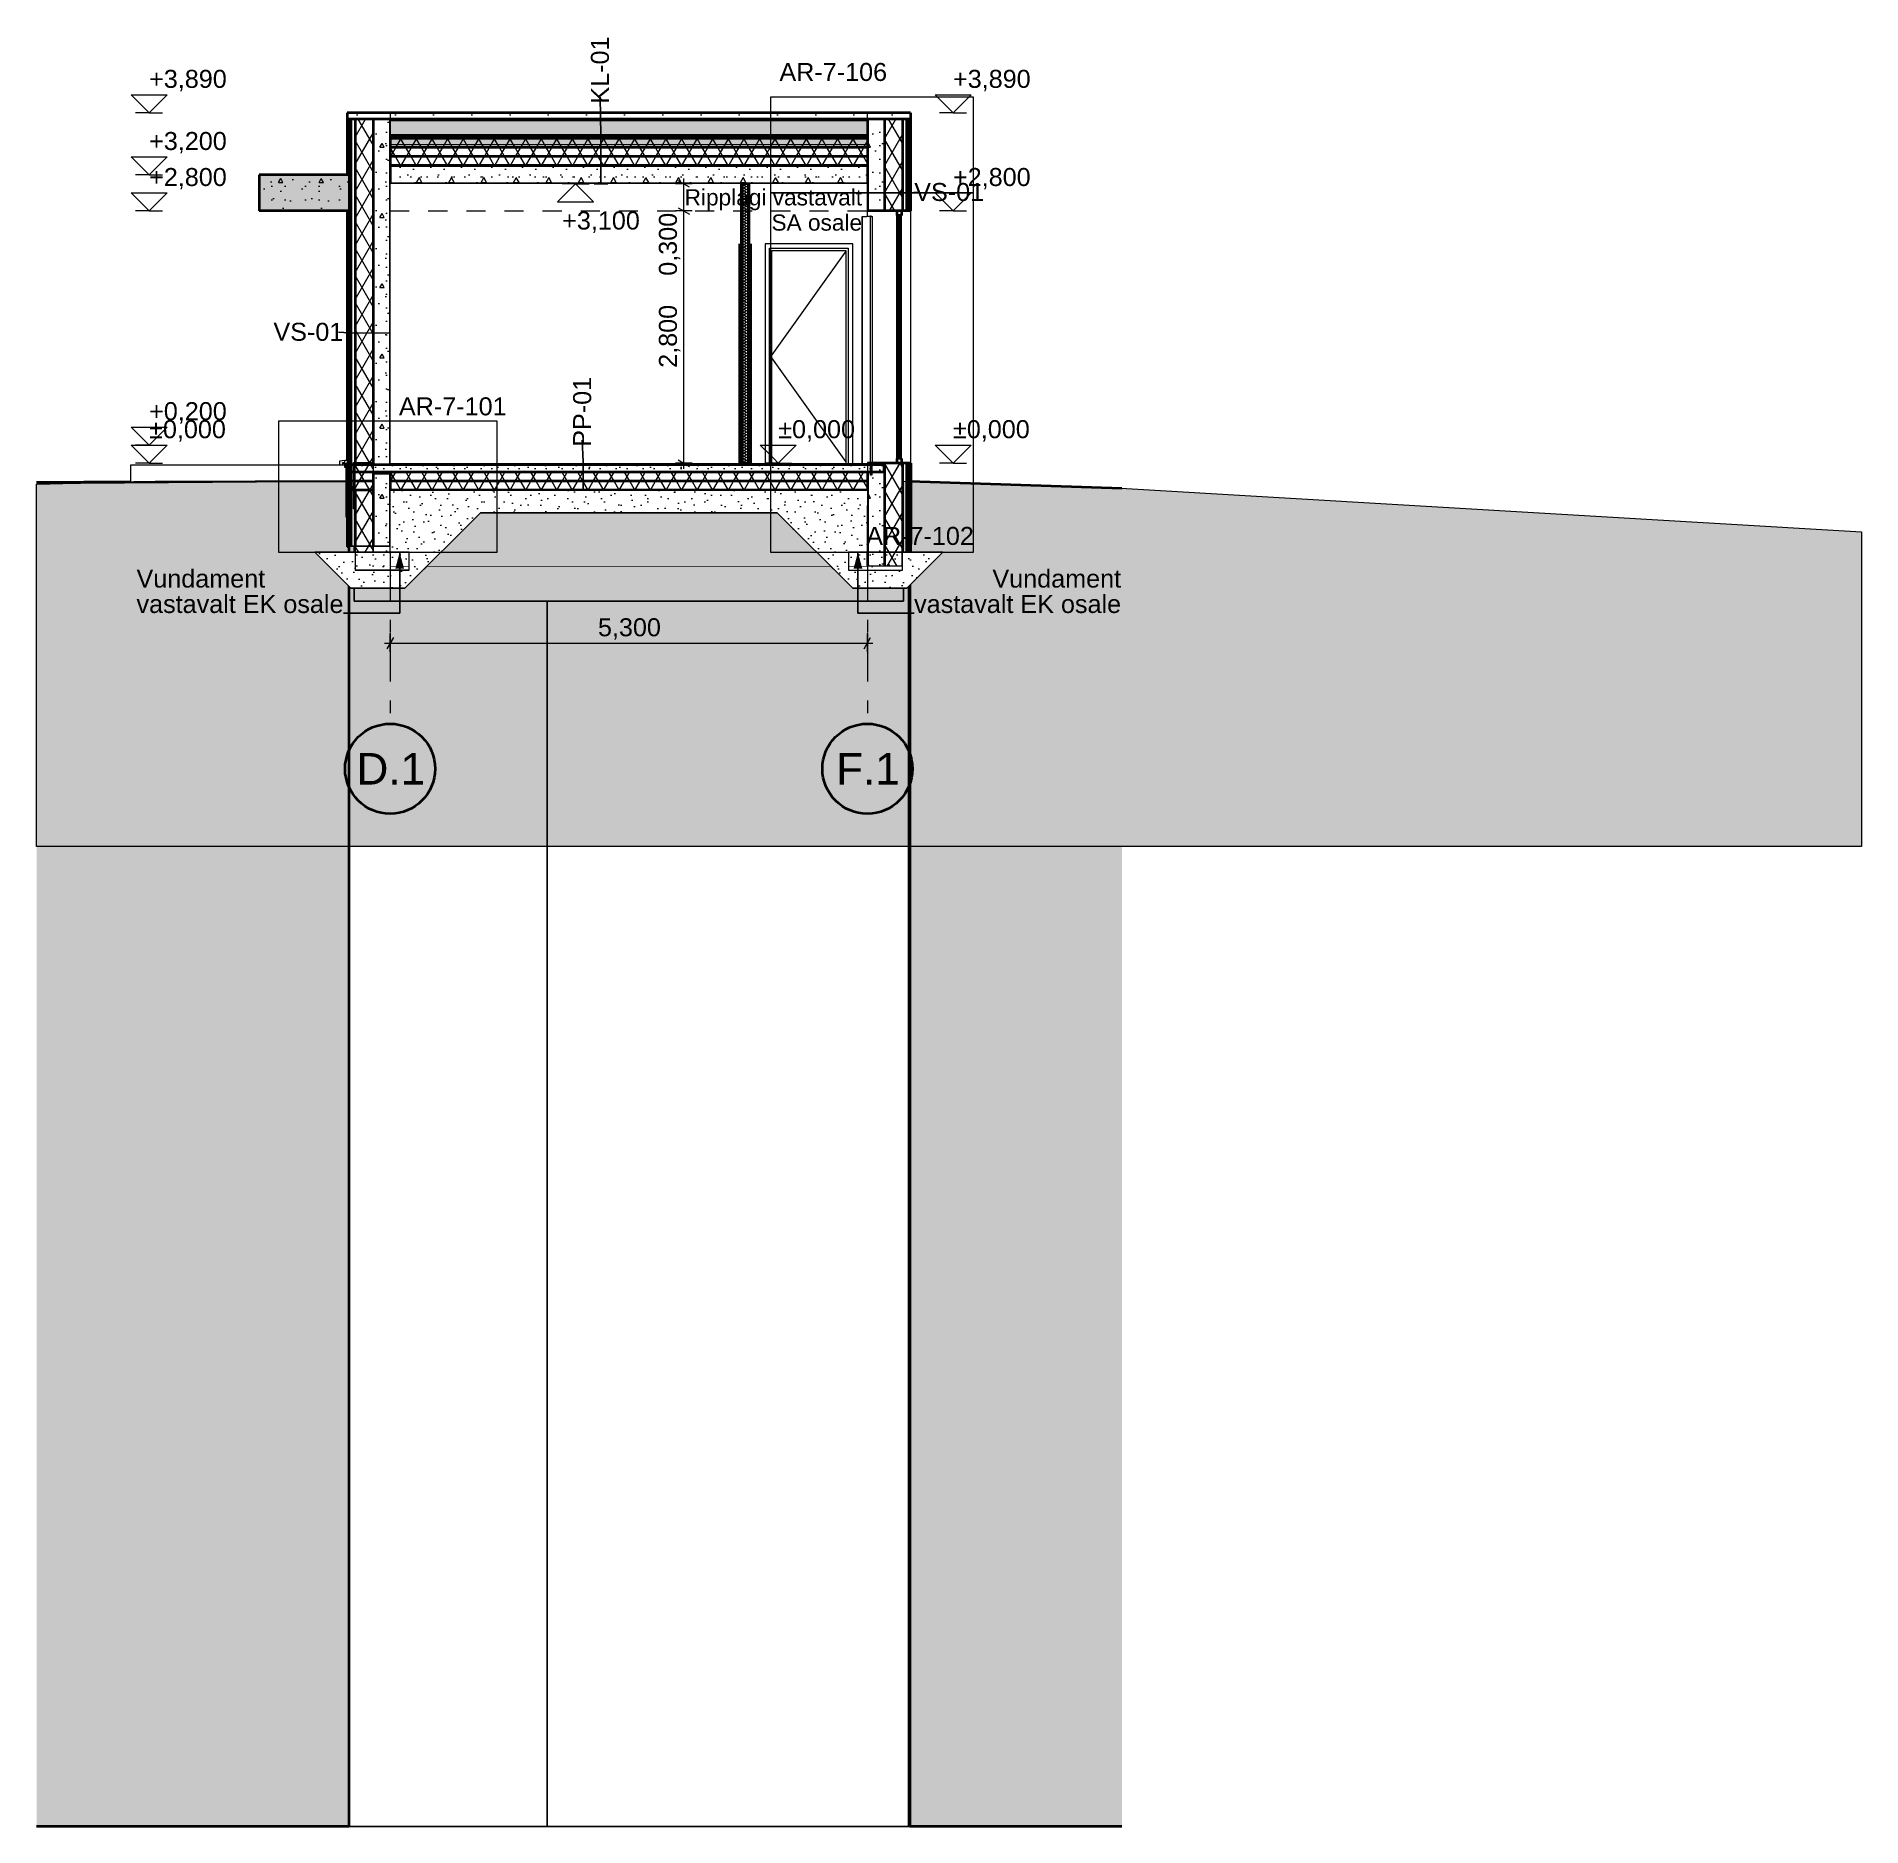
# Model space of a CAD drawing. Header units: millimetres. Extents: x -279593 to -202089, y -5129 to 14747.
# Drawn here: x -222355 to -202089, y -5129 to 14747 of the extents above; entities that cross this region are included whole.
import ezdxf

# ---------------------------------------------------------------- set-up
doc = ezdxf.new("R2010")
doc.units = ezdxf.units.MM
doc.header["$MEASUREMENT"] = 0
for name, pattern in [('Dashed', [423.333333, 211.666667, -211.666667]), ('Double Dashed', [1093.611073, 529.166651, -211.666656, 141.111112, -211.666656]), ('Wipeout_Contour', [1000, 0, -1000])]:
    doc.linetypes.add(name, pattern=pattern)
for name, color, linetype, lineweight in [('0_Pen_No__1', 7, 'Continuous', 13), ('2D Drafting - General_Pen_No__1', 7, 'Continuous', 13), ('2D Drafting - General_Pen_No__142', 8, 'Continuous', 13), ('AR-PP_Pen_No__10', 134, 'Continuous', 18), ('New_0_Pen_No__1', 7, 'Continuous', 13), ('New_0_Pen_No__2', 8, 'Continuous', 15), ('New_2D Drafting - General_Pen_No__1', 7, 'Continuous', 13), ('New_2D Drafting - General_Pen_No__19', 255, 'Continuous', 0), ('New_Annotation - Label_Pen_No__1', 7, 'Continuous', 13), ('New_Annotation - Text_Pen_No__1', 7, 'Continuous', 13), ('New_ARCHICAD Doors_Pen_No__1', 7, 'Continuous', 13), ('New_ARCHICAD Doors_Pen_No__21', 7, 'Continuous', 35), ('New_ARCHICAD Windows_Pen_No__1', 7, 'Continuous', 13), ('New_ARCHICAD Windows_Pen_No__21', 7, 'Continuous', 35), ('New_Dimensioning - General_Pen_No__1', 7, 'Continuous', 13), ('New_INT 3d mööbel_Pen_No__1', 7, 'Continuous', 13), ('New_INT 3d mööbel_Pen_No__21', 7, 'Continuous', 35), ('New_Shell - Roof_Pen_No__21', 7, 'Continuous', 35), ('New_Site & Landscape - Terrain_Pen_No__21', 7, 'Continuous', 35), ('New_Site & Landscape - Terrain_Pen_No__53', 54, 'Continuous', 25), ('New_Structural - Bearing_Pen_No__1', 7, 'Continuous', 13), ('New_Structural - Bearing_Pen_No__101', 252, 'Continuous', 13), ('New_Structural - Bearing_Pen_No__21', 7, 'Continuous', 35), ('New_Structural - Grid_Pen_No__1', 7, 'Continuous', 13), ('New_Structural - Grid_Pen_No__7', 7, 'Continuous', 35)]:
    doc.layers.add(name, color=color, linetype=linetype, lineweight=lineweight)
for name, color, linetype, lineweight, true_color in [('0_Pen_No__82', 7, 'Continuous', 20, 0xaaaaaa), ('2D Drafting - General_Pen_No__61', 7, 'Continuous', 20, 0x6a6a6a), ('New_ARCHICAD Windows_Pen_No__87', 7, 'Continuous', 20, 0x6a6a6a), ('New_INT 3d mööbel_Pen_No__162', 7, 'Continuous', 25, 0xaaaaaa), ('New_Structural - Bearing_Pen_No__87', 7, 'Continuous', 20, 0x6a6a6a)]:
    doc.layers.add(name, color=color, linetype=linetype, lineweight=lineweight, true_color=true_color)
for name, color, linetype in [('New_ARCHICAD Doors', 7, 'Continuous'), ('New_ARCHICAD Windows', 7, 'Continuous'), ('New_Dimensioning - General', 7, 'Continuous'), ('New_INT 3d mööbel', 7, 'Continuous'), ('New_Shell - Roof', 7, 'Continuous'), ('New_Site & Landscape - Terrain', 7, 'Continuous'), ('New_Structural - Bearing', 7, 'Continuous')]:
    doc.layers.add(name, color=color, linetype=linetype)
doc.styles.add('GENERATED_STYLE_1', font='')
doc.styles.get('GENERATED_STYLE_1').set_extended_font_data('Arial')
doc.dimstyles.new('GENERATED_STYLE__1', dxfattribs={"dimtxt": 200, "dimasz": 95, "dimexe": 0.18, "dimexo": 0.0625, "dimgap": 0, "dimtad": 1, "dimtih": 1, "dimtoh": 1, "dimdec": 3, "dimlfac": 0.001, "dimzin": 0, "dimdsep": 46, "dimtxsty": 'GENERATED_STYLE_1', "dimblk": 'ARROWHEAD_2', "dimblk1": 'ARROWHEAD_2', "dimblk2": 'ARROWHEAD_2', "dimcen": 0.09, "dimclrd": 7, "dimclre": 7, "dimclrt": 7, "dimadec": 0, "dimazin": 0, "dimtfac": 1, "dimtdec": 4, "dimtmove": 0, "dimatfit": 3, "dimfxl": 0, "dimtolj": 1, "dimtzin": 0, "dimarcsym": 0})
doc.dimstyles.new('GENERATED_STYLE__2', dxfattribs={"dimtxt": 200, "dimasz": 95, "dimexe": 0.18, "dimexo": 0.0625, "dimgap": 0, "dimtad": 1, "dimdec": 3, "dimlfac": 0.001, "dimzin": 0, "dimdsep": 46, "dimtxsty": 'GENERATED_STYLE_1', "dimblk": 'ARROWHEAD_2', "dimblk1": 'ARROWHEAD_2', "dimblk2": 'ARROWHEAD_2', "dimcen": 0.09, "dimse1": 1, "dimse2": 1, "dimclrd": 7, "dimclre": 7, "dimclrt": 7, "dimadec": 0, "dimazin": 0, "dimtfac": 1, "dimtdec": 4, "dimtmove": 0, "dimatfit": 3, "dimfxl": 0, "dimtolj": 1, "dimtzin": 0, "dimarcsym": 0})
doc.dimstyles.new('GENERATED_STYLE__4', dxfattribs={"dimtxt": 0.18, "dimasz": 152, "dimexe": 0.18, "dimexo": 0.0625, "dimgap": 0, "dimtad": 0, "dimtih": 1, "dimtoh": 1, "dimdec": 4, "dimzin": 0, "dimdsep": 46, "dimcen": 0.09, "dimadec": 0, "dimazin": 0, "dimtfac": 1, "dimtdec": 4, "dimtmove": 0, "dimatfit": 3, "dimldrblk": 'ARROWHEAD_0', "dimfxl": 0, "dimtolj": 1, "dimtzin": 0, "dimarcsym": 0})
doc.dimstyles.new('GENERATED_STYLE__5', dxfattribs={"dimtxt": 0.18, "dimasz": 182.4, "dimexe": 0.18, "dimexo": 0.0625, "dimgap": 0, "dimtad": 0, "dimtih": 1, "dimtoh": 1, "dimdec": 4, "dimzin": 0, "dimdsep": 46, "dimcen": 0.09, "dimadec": 0, "dimazin": 0, "dimtfac": 1, "dimtdec": 4, "dimtmove": 0, "dimatfit": 3, "dimldrblk": 'ARROWHEAD_5', "dimfxl": 0, "dimtolj": 1, "dimtzin": 0, "dimarcsym": 0})
pattern_1 = [(0, (-557617, 10009.5), (0, 779.4229), [48.75, -401.25]), (0, (-557392, 10399.2), (0, 779.4229), [48.75, -401.25]), (60, (-557617, 10009.5), (-675, 389.7114), [48.75, -401.25]), (60, (-557167, 10009.5), (-675, 389.7114), [48.75, -401.25]), (120, (-557568.3, 10009.5), (675, 389.7114), [48.75, -401.25]), (120, (-557118.3, 10009.5), (675, 389.7114), [48.75, -401.25]), (0, (-557617.03, 10084.52), (0, 150), [0, -150, 0, -225]), (45, (-557542.03, 10084.52), (-106.06602, 106.06602), [0, -112.5, 0, -187.5])]
pattern_2 = [(60, (-557617.03, 10009.52), (-129.90381, 75), []), (120, (-557617.03, 10009.52), (129.90381, 75), [])]
pattern_3 = [(10, (-557617.035, 10009.52), (-15.628336, 88.632695), [])]
pattern_4 = [(0, (-557617.03, 10009.5), (0, 623.5383), [60, -300]), (0, (-557437.03, 10321.3), (0, 623.5383), [60, -300]), (60, (-557617.03, 10009.5), (-540, 311.7692), [60, -300]), (60, (-557257.03, 10009.5), (-540, 311.7692), [60, -300]), (120, (-557557.03, 10009.5), (540, 311.7692), [60, -300]), (120, (-557197.03, 10009.5), (540, 311.7692), [60, -300]), (0, (-557617.03, 10069.52), (0, 120.000005), [0, -120.000005, 0, -180.000007]), (45, (-557557.03, 10069.52), (-84.852817, 84.852817), [0, -90.000004, 0, -150.000006])]
pattern_5 = [(45, (-557617.03, 10359.52), (-111.36932, 111.36932), [0, -105, 0, -157.5]), (110, (-557267.03, 10359.52), (148.00159, 53.86817), [0, -77, 0, -133])]
pattern_6 = [(0, (-557617.035, 10009.52), (0, 60.000002), [])]

msp = doc.modelspace()

# ---------------------------------------------------------------- texts
at = {"layer": 'AR-PP_Pen_No__10', "color": 134, "lineweight": 18, "insert": (-214104.8465, 14351.798), "char_height": 200, "attachment_point": 4, "style": 'GENERATED_STYLE_1'}
msp.add_mtext('\\A1;{\\pql;\\fArial|b0|i0|c0|p34;AR-7-106}', dxfattribs=at)
at = {"layer": 'New_Annotation - Label_Pen_No__1', "color": 7, "linetype": 'Continuous', "lineweight": 13, "char_height": 200, "attachment_point": 6, "style": 'GENERATED_STYLE_1'}
for s, insert, rotation in [('\\A1;{\\pqr;\\fArial|b0|i0|c0|p34;KL\\fArial|b0|i0|c0|p34;-01}', (-216096.903, 14746.9717), 89.97918685), ('\\A1;{\\pqr;\\fArial|b0|i0|c0|p34;VS\\fArial|b0|i0|c0|p34;-01}', (-211831.4622, 13018.9959), 359.97918685)]:
    msp.add_mtext(s, dxfattribs=dict(at, insert=insert, rotation=rotation))
at = {"layer": 'New_Dimensioning - General_Pen_No__1', "color": 7, "lineweight": 13, "char_height": 200, "attachment_point": 7, "style": 'GENERATED_STYLE_1'}
for s, insert in [('\\A1;{\\pql;\\fArial|b0|i0|c0|p34;+3,890}', (-221104.1064, 14139.5187)), ('\\A1;{\\pql;\\fArial|b0|i0|c0|p34;+3,890}', (-212177.0772, 14139.5187)), ('\\A1;{\\pql;\\fArial|b0|i0|c0|p34;+3,200}', (-221104.1064, 13449.5187)), ('\\A1;{\\pql;\\fArial|b0|i0|c0|p34;+2,800}', (-221104.1064, 13049.5187)), ('\\A1;{\\pql;\\fArial|b0|i0|c0|p34;+2,800}', (-212177.0772, 13049.5187)), ('\\A1;{\\pql;\\fArial|b0|i0|c0|p34;+0,200}', (-221104.1064, 10449.5187)), ('\\A1;{\\pql;\\fArial|b0|i0|c0|p34;±0,000}', (-221104.1064, 10249.5187)), ('\\A1;{\\pql;\\fArial|b0|i0|c0|p34;±0,000}', (-212177.0772, 10249.5187))]:
    msp.add_mtext(s, dxfattribs=dict(at, insert=insert))

# ---------------------------------------------------------------- blocks, each defined once
blk = doc.blocks.new('*X22', base_point=(-557617, 10010))
at = {"layer": 'New_Structural - Bearing_Pen_No__1', "color": 7, "linetype": 'Continuous', "lineweight": 13}
for p, q in [((-218427, 9666), (-218423, 9678)), ((-218406, 9644), (-218427, 9636)), ((-218427, 9577), (-218419, 9570)), ((-218407, 9559), (-218427, 9552)), ((-218423, 9678), (-218423, 9680)), ((-218419, 9680), (-218405, 9661)), ((-218419, 9570), (-218393, 9570)), ((-218379, 9550), (-218407, 9559)), ((-218381, 9635), (-218406, 9644)), ((-218405, 9661), (-218380, 9653)), ((-218393, 9570), (-218373, 9586)), ((-218368, 9612), (-218381, 9635)), ((-218380, 9653), (-218355, 9661)), ((-218362, 9526), (-218379, 9550)), ((-218373, 9586), (-218368, 9612)), ((-218362, 9497), (-218362, 9526)), ((-218355, 9661), (-218342, 9680)), ((-218337, 9610), (-218342, 9576)), ((-218342, 9576), (-218328, 9544)), ((-218315, 9636), (-218337, 9610)), ((-218330, 9680), (-218334, 9670)), ((-218334, 9670), (-218328, 9655)), ((-218328, 9655), (-218313, 9649)), ((-218328, 9544), (-218299, 9526)), ((-218282, 9646), (-218315, 9636)), ((-218313, 9649), (-218298, 9655)), ((-218299, 9526), (-218264, 9526)), ((-218298, 9655), (-218292, 9670)), ((-218292, 9670), (-218296, 9680)), ((-218249, 9636), (-218282, 9646)), ((-218272, 9680), (-218272, 9679)), ((-218272, 9679), (-218255, 9655)), ((-218264, 9526), (-218235, 9544)), ((-218255, 9655), (-218227, 9646)), ((-218226, 9610), (-218249, 9636)), ((-218222, 9548), (-218237, 9527)), ((-218237, 9527), (-218237, 9500)), ((-218235, 9544), (-218221, 9576)), ((-218227, 9646), (-218199, 9655)), ((-218221, 9576), (-218226, 9610)), ((-218197, 9556), (-218222, 9548)), ((-218199, 9655), (-218182, 9679)), ((-218172, 9548), (-218197, 9556)), ((-218166, 9635), (-218183, 9612)), ((-218183, 9612), (-218183, 9582)), ((-218183, 9582), (-218166, 9558)), ((-218182, 9679), (-218182, 9680)), ((-218174, 9680), (-218176, 9674)), ((-218176, 9674), (-218168, 9654)), ((-218156, 9527), (-218172, 9548)), ((-218168, 9654), (-218148, 9646)), ((-218138, 9644), (-218166, 9635)), ((-218166, 9558), (-218138, 9549)), ((-218156, 9500), (-218156, 9527)), ((-218148, 9646), (-218128, 9654)), ((-218110, 9635), (-218138, 9644)), ((-218138, 9549), (-218110, 9558)), ((-218128, 9654), (-218119, 9674)), ((-218119, 9674), (-218121, 9680)), ((-218093, 9612), (-218110, 9635)), ((-218110, 9558), (-218093, 9582)), ((-218108, 9680), (-218109, 9678)), ((-218109, 9678), (-218102, 9660)), ((-218102, 9660), (-218084, 9653)), ((-218093, 9582), (-218093, 9612)), ((-218071, 9550), (-218088, 9526)), ((-218088, 9526), (-218088, 9497)), ((-218084, 9653), (-218066, 9660)), ((-218067, 9635), (-218080, 9612)), ((-218080, 9612), (-218075, 9586)), ((-218075, 9586), (-218055, 9570)), ((-218043, 9559), (-218071, 9550)), ((-218042, 9644), (-218067, 9635)), ((-218066, 9660), (-218059, 9678)), ((-218059, 9678), (-218060, 9680)), ((-218055, 9680), (-218042, 9661)), ((-218055, 9570), (-218029, 9570)), ((-218015, 9550), (-218043, 9559)), ((-218042, 9661), (-218017, 9653)), ((-218017, 9635), (-218042, 9644)), ((-218029, 9570), (-218009, 9586)), ((-218017, 9653), (-217992, 9661)), ((-218004, 9612), (-218017, 9635)), ((-217998, 9526), (-218015, 9550)), ((-218009, 9586), (-218004, 9612)), ((-217998, 9497), (-217998, 9526)), ((-217992, 9661), (-217978, 9680)), ((-217974, 9610), (-217979, 9576)), ((-217979, 9576), (-217964, 9544)), ((-217951, 9636), (-217974, 9610)), ((-217966, 9680), (-217970, 9670)), ((-217970, 9670), (-217964, 9655)), ((-217964, 9655), (-217949, 9649)), ((-217964, 9544), (-217935, 9526)), ((-217918, 9646), (-217951, 9636)), ((-217949, 9649), (-217935, 9655)), ((-217935, 9655), (-217929, 9670)), ((-217935, 9526), (-217901, 9526)), ((-217929, 9670), (-217932, 9680)), ((-217885, 9636), (-217918, 9646)), ((-217908, 9680), (-217908, 9679)), ((-217908, 9679), (-217891, 9655)), ((-217901, 9526), (-217872, 9544)), ((-217891, 9655), (-217863, 9646)), ((-217862, 9610), (-217885, 9636)), ((-217858, 9548), (-217873, 9527)), ((-217873, 9527), (-217873, 9500)), ((-217872, 9544), (-217857, 9576)), ((-217863, 9646), (-217835, 9655)), ((-217857, 9576), (-217862, 9610)), ((-217833, 9556), (-217858, 9548)), ((-217835, 9655), (-217818, 9679)), ((-217808, 9548), (-217833, 9556)), ((-217802, 9635), (-217820, 9612)), ((-217820, 9612), (-217820, 9582)), ((-217820, 9582), (-217802, 9558)), ((-217818, 9679), (-217818, 9680)), ((-217810, 9680), (-217813, 9674)), ((-217813, 9674), (-217804, 9654)), ((-217792, 9527), (-217808, 9548)), ((-217804, 9654), (-217784, 9646)), ((-217774, 9644), (-217802, 9635)), ((-217802, 9558), (-217774, 9549)), ((-217792, 9500), (-217792, 9527)), ((-217784, 9646), (-217764, 9654)), ((-217746, 9635), (-217774, 9644)), ((-217774, 9549), (-217746, 9558)), ((-217764, 9654), (-217755, 9674)), ((-217755, 9674), (-217758, 9680)), ((-217729, 9612), (-217746, 9635)), ((-217746, 9558), (-217729, 9582)), ((-217745, 9680), (-217745, 9678)), ((-217745, 9678), (-217738, 9660)), ((-217738, 9660), (-217720, 9653)), ((-217729, 9582), (-217729, 9612)), ((-217707, 9550), (-217724, 9526)), ((-217724, 9526), (-217724, 9497)), ((-217720, 9653), (-217703, 9660)), ((-217703, 9635), (-217716, 9612)), ((-217716, 9612), (-217712, 9586)), ((-217712, 9586), (-217691, 9570)), ((-217679, 9559), (-217707, 9550)), ((-217703, 9660), (-217695, 9678)), ((-217678, 9644), (-217703, 9635)), ((-217695, 9678), (-217696, 9680)), ((-217691, 9680), (-217678, 9661)), ((-217691, 9570), (-217665, 9570)), ((-217652, 9550), (-217679, 9559)), ((-217678, 9661), (-217653, 9653)), ((-217654, 9635), (-217678, 9644)), ((-217665, 9570), (-217645, 9586)), ((-217641, 9612), (-217654, 9635)), ((-217653, 9653), (-217628, 9661)), ((-217634, 9526), (-217652, 9550)), ((-217645, 9586), (-217641, 9612)), ((-217634, 9497), (-217634, 9526)), ((-217628, 9661), (-217614, 9680)), ((-217610, 9610), (-217615, 9576)), ((-217615, 9576), (-217601, 9544)), ((-217587, 9636), (-217610, 9610)), ((-217602, 9680), (-217606, 9670)), ((-217606, 9670), (-217600, 9655)), ((-217601, 9544), (-217572, 9526)), ((-217600, 9655), (-217585, 9649)), ((-217554, 9646), (-217587, 9636)), ((-217585, 9649), (-217571, 9655)), ((-217572, 9526), (-217537, 9526)), ((-217571, 9655), (-217565, 9670)), ((-217565, 9670), (-217569, 9680)), ((-217521, 9636), (-217554, 9646)), ((-217544, 9680), (-217544, 9679)), ((-217544, 9679), (-217527, 9655)), ((-217537, 9526), (-217508, 9544)), ((-217527, 9655), (-217499, 9646)), ((-217499, 9610), (-217521, 9636)), ((-217494, 9548), (-217510, 9527)), ((-217510, 9527), (-217510, 9500)), ((-217508, 9544), (-217494, 9576)), ((-217499, 9646), (-217472, 9655)), ((-217494, 9576), (-217499, 9610)), ((-217469, 9556), (-217494, 9548)), ((-217472, 9655), (-217454, 9679)), ((-217444, 9548), (-217469, 9556)), ((-217439, 9635), (-217456, 9612)), ((-217456, 9612), (-217456, 9582)), ((-217456, 9582), (-217439, 9558)), ((-217454, 9679), (-217454, 9680)), ((-217447, 9680), (-217449, 9674)), ((-217449, 9674), (-217441, 9654)), ((-217429, 9527), (-217444, 9548)), ((-217441, 9654), (-217420, 9646)), ((-217411, 9644), (-217439, 9635)), ((-217439, 9558), (-217411, 9549)), ((-217429, 9500), (-217429, 9527)), ((-217420, 9646), (-217400, 9654)), ((-217383, 9635), (-217411, 9644)), ((-217411, 9549), (-217383, 9558)), ((-217400, 9654), (-217392, 9674)), ((-217392, 9674), (-217394, 9680)), ((-217365, 9612), (-217383, 9635)), ((-217383, 9558), (-217365, 9582)), ((-217381, 9680), (-217382, 9678)), ((-217382, 9678), (-217374, 9660)), ((-217374, 9660), (-217357, 9653)), ((-217365, 9582), (-217365, 9612)), ((-217343, 9550), (-217361, 9526)), ((-217361, 9526), (-217361, 9497)), ((-217357, 9653), (-217339, 9660)), ((-217339, 9635), (-217352, 9612)), ((-217352, 9612), (-217348, 9586)), ((-217348, 9586), (-217328, 9570)), ((-217316, 9559), (-217343, 9550)), ((-217339, 9660), (-217331, 9678)), ((-217315, 9644), (-217339, 9635)), ((-217331, 9678), (-217332, 9680)), ((-217328, 9680), (-217314, 9661)), ((-217328, 9570), (-217302, 9570)), ((-217288, 9550), (-217316, 9559)), ((-217290, 9635), (-217315, 9644)), ((-217314, 9661), (-217289, 9653)), ((-217302, 9570), (-217281, 9586)), ((-217277, 9612), (-217290, 9635)), ((-217289, 9653), (-217264, 9661)), ((-217271, 9526), (-217288, 9550)), ((-217281, 9586), (-217277, 9612)), ((-217271, 9497), (-217271, 9526)), ((-217264, 9661), (-217251, 9680)), ((-217246, 9610), (-217251, 9576)), ((-217251, 9576), (-217237, 9544)), ((-217224, 9636), (-217246, 9610)), ((-217239, 9680), (-217242, 9670)), ((-217242, 9670), (-217236, 9655)), ((-217237, 9544), (-217208, 9526)), ((-217236, 9655), (-217222, 9649)), ((-217191, 9646), (-217224, 9636)), ((-217222, 9649), (-217207, 9655)), ((-217208, 9526), (-217173, 9526)), ((-217207, 9655), (-217201, 9670)), ((-217201, 9670), (-217205, 9680)), ((-217157, 9636), (-217191, 9646)), ((-217181, 9680), (-217181, 9679)), ((-217181, 9679), (-217163, 9655)), ((-217173, 9526), (-217144, 9544)), ((-217163, 9655), (-217136, 9646)), ((-217135, 9610), (-217157, 9636)), ((-217130, 9548), (-217146, 9527)), ((-217146, 9527), (-217146, 9500)), ((-217144, 9544), (-217130, 9576)), ((-217136, 9646), (-217108, 9655)), ((-217130, 9576), (-217135, 9610)), ((-217105, 9556), (-217130, 9548)), ((-217108, 9655), (-217091, 9679)), ((-217080, 9548), (-217105, 9556)), ((-217075, 9635), (-217092, 9612)), ((-217092, 9612), (-217092, 9582)), ((-217092, 9582), (-217075, 9558)), ((-217091, 9679), (-217091, 9680)), ((-217083, 9680), (-217085, 9674)), ((-217085, 9674), (-217077, 9654)), ((-217065, 9527), (-217080, 9548)), ((-217077, 9654), (-217057, 9646)), ((-217047, 9644), (-217075, 9635)), ((-217075, 9558), (-217047, 9549)), ((-217065, 9500), (-217065, 9527)), ((-217057, 9646), (-217036, 9654)), ((-217019, 9635), (-217047, 9644)), ((-217047, 9549), (-217019, 9558)), ((-217036, 9654), (-217028, 9674)), ((-217028, 9674), (-217030, 9680)), ((-217002, 9612), (-217019, 9635)), ((-217019, 9558), (-217002, 9582)), ((-217017, 9680), (-217018, 9678)), ((-217018, 9678), (-217011, 9660)), ((-217011, 9660), (-216993, 9653)), ((-217002, 9582), (-217002, 9612)), ((-216980, 9550), (-216997, 9526)), ((-216997, 9526), (-216997, 9497)), ((-216993, 9653), (-216975, 9660)), ((-216976, 9635), (-216989, 9612)), ((-216989, 9612), (-216984, 9586)), ((-216984, 9586), (-216964, 9570)), ((-216952, 9559), (-216980, 9550)), ((-216951, 9644), (-216976, 9635)), ((-216975, 9660), (-216968, 9678)), ((-216968, 9678), (-216969, 9680)), ((-216964, 9680), (-216950, 9661)), ((-216964, 9570), (-216938, 9570)), ((-216924, 9550), (-216952, 9559)), ((-216926, 9635), (-216951, 9644)), ((-216950, 9661), (-216925, 9653)), ((-216938, 9570), (-216918, 9586)), ((-216913, 9612), (-216926, 9635)), ((-216925, 9653), (-216900, 9661)), ((-216907, 9526), (-216924, 9550)), ((-216918, 9586), (-216913, 9612)), ((-216907, 9497), (-216907, 9526)), ((-216900, 9661), (-216887, 9680)), ((-216883, 9610), (-216887, 9576)), ((-216887, 9576), (-216873, 9544)), ((-216860, 9636), (-216883, 9610)), ((-216875, 9680), (-216879, 9670)), ((-216879, 9670), (-216873, 9655)), ((-216873, 9655), (-216858, 9649)), ((-216873, 9544), (-216844, 9526)), ((-216827, 9646), (-216860, 9636)), ((-216858, 9649), (-216843, 9655)), ((-216844, 9526), (-216810, 9526)), ((-216843, 9655), (-216837, 9670)), ((-216837, 9670), (-216841, 9680)), ((-216794, 9636), (-216827, 9646)), ((-216817, 9680), (-216817, 9679)), ((-216817, 9679), (-216800, 9655)), ((-216810, 9526), (-216781, 9544)), ((-216800, 9655), (-216772, 9646)), ((-216771, 9610), (-216794, 9636)), ((-216767, 9548), (-216782, 9527)), ((-216782, 9527), (-216782, 9500)), ((-216781, 9544), (-216766, 9576)), ((-216772, 9646), (-216744, 9655)), ((-216766, 9576), (-216771, 9610)), ((-216742, 9556), (-216767, 9548)), ((-216744, 9655), (-216727, 9679)), ((-216717, 9548), (-216742, 9556)), ((-216711, 9635), (-216729, 9612)), ((-216729, 9612), (-216729, 9582)), ((-216729, 9582), (-216711, 9558)), ((-216727, 9679), (-216727, 9680)), ((-216719, 9680), (-216722, 9674)), ((-216722, 9674), (-216713, 9654)), ((-216701, 9527), (-216717, 9548)), ((-216713, 9654), (-216693, 9646)), ((-216683, 9644), (-216711, 9635)), ((-216711, 9558), (-216683, 9549)), ((-216701, 9500), (-216701, 9527)), ((-216693, 9646), (-216673, 9654)), ((-216655, 9635), (-216683, 9644)), ((-216683, 9549), (-216655, 9558)), ((-216673, 9654), (-216664, 9674)), ((-216664, 9674), (-216667, 9680)), ((-216638, 9612), (-216655, 9635)), ((-216655, 9558), (-216638, 9582)), ((-216653, 9680), (-216654, 9678)), ((-216654, 9678), (-216647, 9660)), ((-216647, 9660), (-216629, 9653)), ((-216638, 9582), (-216638, 9612)), ((-216616, 9550), (-216633, 9526)), ((-216633, 9526), (-216633, 9497)), ((-216629, 9653), (-216611, 9660)), ((-216612, 9635), (-216625, 9612)), ((-216625, 9612), (-216620, 9586)), ((-216620, 9586), (-216600, 9570)), ((-216588, 9559), (-216616, 9550)), ((-216587, 9644), (-216612, 9635)), ((-216611, 9660), (-216604, 9678)), ((-216604, 9678), (-216605, 9680)), ((-216600, 9680), (-216587, 9661)), ((-216600, 9570), (-216574, 9570)), ((-216560, 9550), (-216588, 9559)), ((-216587, 9661), (-216562, 9653)), ((-216563, 9635), (-216587, 9644)), ((-216574, 9570), (-216554, 9586)), ((-216549, 9612), (-216563, 9635)), ((-216562, 9653), (-216537, 9661)), ((-216543, 9526), (-216560, 9550)), ((-216554, 9586), (-216549, 9612)), ((-216543, 9497), (-216543, 9526)), ((-216537, 9661), (-216523, 9680)), ((-216519, 9610), (-216524, 9576)), ((-216524, 9576), (-216509, 9544)), ((-216496, 9636), (-216519, 9610)), ((-216511, 9680), (-216515, 9670)), ((-216515, 9670), (-216509, 9655)), ((-216509, 9655), (-216494, 9649)), ((-216509, 9544), (-216480, 9526)), ((-216463, 9646), (-216496, 9636)), ((-216494, 9649), (-216480, 9655)), ((-216480, 9655), (-216474, 9670)), ((-216480, 9526), (-216446, 9526)), ((-216474, 9670), (-216478, 9680)), ((-216430, 9636), (-216463, 9646)), ((-216453, 9680), (-216453, 9679)), ((-216453, 9679), (-216436, 9655)), ((-216446, 9526), (-216417, 9544)), ((-216436, 9655), (-216408, 9646)), ((-216407, 9610), (-216430, 9636)), ((-216403, 9548), (-216419, 9527)), ((-216419, 9527), (-216419, 9500)), ((-216417, 9544), (-216403, 9576)), ((-216408, 9646), (-216380, 9655)), ((-216403, 9576), (-216407, 9610)), ((-216378, 9556), (-216403, 9548)), ((-216380, 9655), (-216363, 9679)), ((-216353, 9548), (-216378, 9556)), ((-216348, 9635), (-216365, 9612)), ((-216365, 9612), (-216365, 9582)), ((-216365, 9582), (-216348, 9558)), ((-216363, 9679), (-216363, 9680)), ((-216356, 9680), (-216358, 9674)), ((-216358, 9674), (-216349, 9654)), ((-216338, 9527), (-216353, 9548)), ((-216349, 9654), (-216329, 9646)), ((-216320, 9644), (-216348, 9635)), ((-216348, 9558), (-216320, 9549)), ((-216338, 9500), (-216338, 9527)), ((-216329, 9646), (-216309, 9654)), ((-216292, 9635), (-216320, 9644)), ((-216320, 9549), (-216292, 9558)), ((-216309, 9654), (-216301, 9674)), ((-216301, 9674), (-216303, 9680)), ((-216274, 9612), (-216292, 9635)), ((-216292, 9558), (-216274, 9582)), ((-216290, 9680), (-216290, 9678)), ((-216290, 9678), (-216283, 9660)), ((-216283, 9660), (-216265, 9653)), ((-216274, 9582), (-216274, 9612)), ((-216252, 9550), (-216270, 9526)), ((-216270, 9526), (-216270, 9497)), ((-216265, 9653), (-216248, 9660)), ((-216248, 9635), (-216261, 9612)), ((-216261, 9612), (-216257, 9586)), ((-216257, 9586), (-216237, 9570)), ((-216225, 9559), (-216252, 9550)), ((-216248, 9660), (-216240, 9678)), ((-216224, 9644), (-216248, 9635)), ((-216240, 9678), (-216241, 9680)), ((-216237, 9680), (-216223, 9661)), ((-216237, 9570), (-216210, 9570)), ((-216197, 9550), (-216225, 9559)), ((-216199, 9635), (-216224, 9644)), ((-216223, 9661), (-216198, 9653)), ((-216210, 9570), (-216190, 9586)), ((-216186, 9612), (-216199, 9635)), ((-216198, 9653), (-216173, 9661)), ((-216180, 9526), (-216197, 9550)), ((-216190, 9586), (-216186, 9612)), ((-216180, 9497), (-216180, 9526)), ((-216173, 9661), (-216160, 9680)), ((-216155, 9610), (-216160, 9576)), ((-216160, 9576), (-216146, 9544)), ((-216133, 9636), (-216155, 9610)), ((-216147, 9680), (-216151, 9670)), ((-216151, 9670), (-216145, 9655)), ((-216146, 9544), (-216117, 9526)), ((-216145, 9655), (-216131, 9649)), ((-216099, 9646), (-216133, 9636)), ((-216131, 9649), (-216116, 9655)), ((-216117, 9526), (-216082, 9526)), ((-216116, 9655), (-216110, 9670)), ((-216110, 9670), (-216114, 9680)), ((-216066, 9636), (-216099, 9646)), ((-216090, 9680), (-216090, 9679)), ((-216090, 9679), (-216072, 9655)), ((-216082, 9526), (-216053, 9544)), ((-216072, 9655), (-216045, 9646)), ((-216044, 9610), (-216066, 9636)), ((-216039, 9548), (-216055, 9527)), ((-216055, 9527), (-216055, 9500)), ((-216053, 9544), (-216039, 9576)), ((-216045, 9646), (-216017, 9655)), ((-216039, 9576), (-216044, 9610)), ((-216014, 9556), (-216039, 9548)), ((-216017, 9655), (-216000, 9679)), ((-215989, 9548), (-216014, 9556)), ((-215984, 9635), (-216001, 9612)), ((-216001, 9612), (-216001, 9582)), ((-216001, 9582), (-215984, 9558)), ((-216000, 9679), (-216000, 9680)), ((-215992, 9680), (-215994, 9674)), ((-215994, 9674), (-215986, 9654)), ((-215974, 9527), (-215989, 9548)), ((-215986, 9654), (-215966, 9646)), ((-215956, 9644), (-215984, 9635)), ((-215984, 9558), (-215956, 9549)), ((-215974, 9500), (-215974, 9527)), ((-215966, 9646), (-215945, 9654)), ((-215928, 9635), (-215956, 9644)), ((-215956, 9549), (-215928, 9558)), ((-215945, 9654), (-215937, 9674)), ((-215937, 9674), (-215939, 9680)), ((-215910, 9612), (-215928, 9635)), ((-215928, 9558), (-215910, 9582)), ((-215926, 9680), (-215927, 9678)), ((-215927, 9678), (-215919, 9660)), ((-215919, 9660), (-215902, 9653)), ((-215910, 9582), (-215910, 9612)), ((-215889, 9550), (-215906, 9526)), ((-215906, 9526), (-215906, 9497)), ((-215902, 9653), (-215884, 9660)), ((-215884, 9635), (-215898, 9612)), ((-215898, 9612), (-215893, 9586)), ((-215893, 9586), (-215873, 9570)), ((-215861, 9559), (-215889, 9550)), ((-215884, 9660), (-215877, 9678)), ((-215860, 9644), (-215884, 9635)), ((-215877, 9678), (-215877, 9680)), ((-215873, 9680), (-215859, 9661)), ((-215873, 9570), (-215847, 9570)), ((-215833, 9550), (-215861, 9559)), ((-215835, 9635), (-215860, 9644)), ((-215859, 9661), (-215834, 9653)), ((-215847, 9570), (-215827, 9586)), ((-215822, 9612), (-215835, 9635)), ((-215834, 9653), (-215809, 9661)), ((-215816, 9526), (-215833, 9550)), ((-215827, 9586), (-215822, 9612)), ((-215816, 9497), (-215816, 9526)), ((-215809, 9661), (-215796, 9680)), ((-215791, 9610), (-215796, 9576)), ((-215796, 9576), (-215782, 9544)), ((-215769, 9636), (-215791, 9610)), ((-215784, 9680), (-215788, 9670)), ((-215788, 9670), (-215782, 9655)), ((-215782, 9655), (-215767, 9649)), ((-215782, 9544), (-215753, 9526)), ((-215736, 9646), (-215769, 9636)), ((-215767, 9649), (-215752, 9655)), ((-215753, 9526), (-215718, 9526)), ((-215752, 9655), (-215746, 9670)), ((-215746, 9670), (-215750, 9680)), ((-215703, 9636), (-215736, 9646)), ((-215726, 9680), (-215726, 9679)), ((-215726, 9679), (-215709, 9655)), ((-215718, 9526), (-215689, 9544)), ((-215709, 9655), (-215681, 9646)), ((-215680, 9610), (-215703, 9636)), ((-215676, 9548), (-215691, 9527)), ((-215691, 9527), (-215691, 9500)), ((-215689, 9544), (-215675, 9576)), ((-215681, 9646), (-215653, 9655)), ((-215675, 9576), (-215680, 9610)), ((-215651, 9556), (-215676, 9548)), ((-215653, 9655), (-215636, 9679)), ((-215626, 9548), (-215651, 9556)), ((-215620, 9635), (-215638, 9612)), ((-215638, 9612), (-215638, 9582)), ((-215638, 9582), (-215620, 9558)), ((-215636, 9679), (-215636, 9680)), ((-215628, 9680), (-215630, 9674)), ((-215630, 9674), (-215622, 9654)), ((-215610, 9527), (-215626, 9548)), ((-215622, 9654), (-215602, 9646)), ((-215592, 9644), (-215620, 9635)), ((-215620, 9558), (-215592, 9549)), ((-215610, 9500), (-215610, 9527)), ((-215602, 9646), (-215582, 9654)), ((-215564, 9635), (-215592, 9644)), ((-215592, 9549), (-215564, 9558)), ((-215582, 9654), (-215573, 9674)), ((-215573, 9674), (-215575, 9680)), ((-215547, 9612), (-215564, 9635)), ((-215564, 9558), (-215547, 9582)), ((-215562, 9680), (-215563, 9678)), ((-215563, 9678), (-215556, 9660)), ((-215556, 9660), (-215538, 9653)), ((-215547, 9582), (-215547, 9612)), ((-215525, 9550), (-215542, 9526)), ((-215542, 9526), (-215542, 9497)), ((-215538, 9653), (-215520, 9660)), ((-215521, 9635), (-215534, 9612)), ((-215534, 9612), (-215529, 9586)), ((-215529, 9586), (-215509, 9570)), ((-215497, 9559), (-215525, 9550)), ((-215496, 9644), (-215521, 9635)), ((-215520, 9660), (-215513, 9678)), ((-215513, 9678), (-215514, 9680)), ((-215509, 9680), (-215496, 9661)), ((-215509, 9570), (-215483, 9570)), ((-215469, 9550), (-215497, 9559)), ((-215496, 9661), (-215471, 9653)), ((-215471, 9635), (-215496, 9644)), ((-215483, 9570), (-215463, 9586)), ((-215471, 9653), (-215446, 9661)), ((-215458, 9612), (-215471, 9635)), ((-215452, 9526), (-215469, 9550)), ((-215463, 9586), (-215458, 9612)), ((-215452, 9497), (-215452, 9526)), ((-215446, 9661), (-215432, 9680)), ((-215428, 9610), (-215433, 9576)), ((-215433, 9576), (-215418, 9544)), ((-215405, 9636), (-215428, 9610)), ((-215420, 9680), (-215424, 9670)), ((-215424, 9670), (-215418, 9655)), ((-215418, 9655), (-215403, 9649)), ((-215418, 9544), (-215389, 9526)), ((-215372, 9646), (-215405, 9636)), ((-215403, 9649), (-215389, 9655)), ((-215389, 9655), (-215383, 9670)), ((-215389, 9526), (-215355, 9526)), ((-215383, 9670), (-215387, 9680)), ((-215339, 9636), (-215372, 9646)), ((-215362, 9680), (-215362, 9679)), ((-215362, 9679), (-215345, 9655)), ((-215355, 9526), (-215326, 9544)), ((-215345, 9655), (-215317, 9646)), ((-215316, 9610), (-215339, 9636)), ((-215312, 9548), (-215327, 9527)), ((-215327, 9527), (-215327, 9500)), ((-215326, 9544), (-215311, 9576)), ((-215317, 9646), (-215289, 9655)), ((-215311, 9576), (-215316, 9610)), ((-215287, 9556), (-215312, 9548)), ((-215289, 9655), (-215272, 9679)), ((-215262, 9548), (-215287, 9556)), ((-215256, 9635), (-215274, 9612)), ((-215274, 9612), (-215274, 9582)), ((-215274, 9582), (-215256, 9558)), ((-215272, 9679), (-215272, 9680)), ((-215264, 9680), (-215267, 9674)), ((-215267, 9674), (-215258, 9654)), ((-215246, 9527), (-215262, 9548)), ((-215258, 9654), (-215238, 9646)), ((-215228, 9644), (-215256, 9635)), ((-215256, 9558), (-215228, 9549)), ((-215246, 9500), (-215246, 9527)), ((-215238, 9646), (-215218, 9654)), ((-215200, 9635), (-215228, 9644)), ((-215228, 9549), (-215200, 9558)), ((-215218, 9654), (-215210, 9674)), ((-215210, 9674), (-215212, 9680)), ((-215183, 9612), (-215200, 9635)), ((-215200, 9558), (-215183, 9582)), ((-215199, 9680), (-215199, 9678)), ((-215199, 9678), (-215192, 9660)), ((-215192, 9660), (-215174, 9653)), ((-215183, 9582), (-215183, 9612)), ((-215161, 9550), (-215178, 9526)), ((-215178, 9526), (-215178, 9497)), ((-215174, 9653), (-215157, 9660)), ((-215157, 9635), (-215170, 9612)), ((-215170, 9612), (-215166, 9586)), ((-215166, 9586), (-215146, 9570)), ((-215133, 9559), (-215161, 9550)), ((-215157, 9660), (-215149, 9678)), ((-215132, 9644), (-215157, 9635)), ((-215149, 9678), (-215150, 9680)), ((-215146, 9570), (-215119, 9570)), ((-215145, 9680), (-215132, 9661)), ((-215106, 9550), (-215133, 9559)), ((-215132, 9661), (-215107, 9653)), ((-215108, 9635), (-215132, 9644)), ((-215119, 9570), (-215099, 9586)), ((-215095, 9612), (-215108, 9635)), ((-215107, 9653), (-215082, 9661)), ((-215088, 9526), (-215106, 9550)), ((-215099, 9586), (-215095, 9612)), ((-215088, 9497), (-215088, 9526)), ((-215082, 9661), (-215068, 9680)), ((-215064, 9610), (-215069, 9576)), ((-215069, 9576), (-215055, 9544)), ((-215041, 9636), (-215064, 9610)), ((-215056, 9680), (-215060, 9670)), ((-215060, 9670), (-215054, 9655)), ((-215055, 9544), (-215026, 9526)), ((-215054, 9655), (-215040, 9649)), ((-215008, 9646), (-215041, 9636)), ((-215040, 9649), (-215025, 9655)), ((-215026, 9526), (-214991, 9526)), ((-215025, 9655), (-215019, 9670)), ((-215019, 9670), (-215023, 9680)), ((-214975, 9636), (-215008, 9646)), ((-214998, 9680), (-214998, 9679)), ((-214998, 9679), (-214981, 9655)), ((-214991, 9526), (-214962, 9544)), ((-214981, 9655), (-214953, 9646)), ((-214953, 9610), (-214975, 9636)), ((-214948, 9548), (-214964, 9527)), ((-214964, 9527), (-214964, 9500)), ((-214962, 9544), (-214948, 9576)), ((-214953, 9646), (-214926, 9655)), ((-214948, 9576), (-214953, 9610)), ((-214923, 9556), (-214948, 9548)), ((-214926, 9655), (-214908, 9679)), ((-214898, 9548), (-214923, 9556)), ((-214893, 9635), (-214910, 9612)), ((-214910, 9612), (-214910, 9582)), ((-214910, 9582), (-214893, 9558)), ((-214908, 9679), (-214908, 9680)), ((-214901, 9680), (-214903, 9674)), ((-214903, 9674), (-214895, 9654)), ((-214883, 9527), (-214898, 9548)), ((-214895, 9654), (-214874, 9646)), ((-214865, 9644), (-214893, 9635)), ((-214893, 9558), (-214865, 9549)), ((-214883, 9500), (-214883, 9527)), ((-214874, 9646), (-214854, 9654)), ((-214837, 9635), (-214865, 9644)), ((-214865, 9549), (-214837, 9558)), ((-214854, 9654), (-214846, 9674)), ((-214846, 9674), (-214848, 9680)), ((-214819, 9612), (-214837, 9635)), ((-214837, 9558), (-214819, 9582)), ((-214835, 9680), (-214836, 9678)), ((-214836, 9678), (-214828, 9660)), ((-214828, 9660), (-214811, 9653)), ((-214819, 9582), (-214819, 9612)), ((-214798, 9550), (-214815, 9526)), ((-214815, 9526), (-214815, 9497)), ((-214811, 9653), (-214793, 9660)), ((-214793, 9635), (-214806, 9612)), ((-214806, 9612), (-214802, 9586)), ((-214802, 9586), (-214782, 9570)), ((-214770, 9559), (-214798, 9550)), ((-214793, 9660), (-214786, 9678)), ((-214769, 9644), (-214793, 9635)), ((-214786, 9678), (-214786, 9680)), ((-214782, 9680), (-214768, 9661)), ((-214782, 9570), (-214756, 9570)), ((-214742, 9550), (-214770, 9559)), ((-214744, 9635), (-214769, 9644)), ((-214768, 9661), (-214743, 9653)), ((-214756, 9570), (-214735, 9586)), ((-214731, 9612), (-214744, 9635)), ((-214743, 9653), (-214718, 9661)), ((-214725, 9526), (-214742, 9550)), ((-214735, 9586), (-214731, 9612)), ((-214725, 9497), (-214725, 9526)), ((-214718, 9661), (-214705, 9680)), ((-214700, 9610), (-214705, 9576)), ((-214705, 9576), (-214691, 9544)), ((-214678, 9636), (-214700, 9610)), ((-214693, 9680), (-214697, 9670)), ((-214697, 9670), (-214690, 9655)), ((-214691, 9544), (-214662, 9526)), ((-214690, 9655), (-214676, 9649)), ((-214645, 9646), (-214678, 9636)), ((-214676, 9649), (-214661, 9655)), ((-214662, 9526), (-214627, 9526)), ((-214661, 9655), (-214655, 9670)), ((-214655, 9670), (-214659, 9680)), ((-214612, 9636), (-214645, 9646)), ((-214635, 9680), (-214635, 9679)), ((-214635, 9679), (-214618, 9655)), ((-214627, 9526), (-214598, 9544)), ((-214618, 9655), (-214590, 9646)), ((-214589, 9610), (-214612, 9636)), ((-214585, 9548), (-214600, 9527)), ((-214600, 9527), (-214600, 9500)), ((-214598, 9544), (-214584, 9576)), ((-214590, 9646), (-214562, 9655)), ((-214584, 9576), (-214589, 9610)), ((-214560, 9556), (-214585, 9548)), ((-214562, 9655), (-214545, 9679)), ((-214534, 9548), (-214560, 9556)), ((-214529, 9635), (-214546, 9612)), ((-214546, 9612), (-214546, 9582)), ((-214546, 9582), (-214529, 9558)), ((-214545, 9679), (-214545, 9680)), ((-214537, 9680), (-214539, 9674)), ((-214539, 9674), (-214531, 9654)), ((-214519, 9527), (-214534, 9548)), ((-214531, 9654), (-214511, 9646)), ((-214501, 9644), (-214529, 9635)), ((-214529, 9558), (-214501, 9549)), ((-214519, 9500), (-214519, 9527)), ((-214511, 9646), (-214490, 9654)), ((-214473, 9635), (-214501, 9644)), ((-214501, 9549), (-214473, 9558)), ((-214490, 9654), (-214482, 9674)), ((-214482, 9674), (-214484, 9680)), ((-214456, 9612), (-214473, 9635)), ((-214473, 9558), (-214456, 9582)), ((-214471, 9680), (-214472, 9678)), ((-214472, 9678), (-214465, 9660)), ((-214465, 9660), (-214447, 9653)), ((-214456, 9582), (-214456, 9612)), ((-214434, 9550), (-214451, 9526)), ((-214451, 9526), (-214451, 9497)), ((-214447, 9653), (-214429, 9660)), ((-214430, 9635), (-214443, 9612)), ((-214443, 9612), (-214438, 9586)), ((-214438, 9586), (-214418, 9570)), ((-214406, 9559), (-214434, 9550)), ((-214405, 9644), (-214430, 9635)), ((-214429, 9660), (-214422, 9678)), ((-214422, 9678), (-214423, 9680)), ((-214418, 9680), (-214405, 9661)), ((-214418, 9570), (-214392, 9570)), ((-214378, 9550), (-214406, 9559)), ((-214405, 9661), (-214380, 9653)), ((-214380, 9635), (-214405, 9644)), ((-214392, 9570), (-214372, 9586)), ((-214380, 9653), (-214354, 9661)), ((-214367, 9612), (-214380, 9635)), ((-214361, 9526), (-214378, 9550)), ((-214372, 9586), (-214367, 9612)), ((-214361, 9497), (-214361, 9526)), ((-214354, 9661), (-214341, 9680)), ((-214337, 9610), (-214341, 9576)), ((-214341, 9576), (-214327, 9544)), ((-214314, 9636), (-214337, 9610)), ((-214329, 9680), (-214333, 9670)), ((-214333, 9670), (-214327, 9655)), ((-214327, 9655), (-214312, 9649)), ((-214327, 9544), (-214298, 9526)), ((-214281, 9646), (-214314, 9636)), ((-214312, 9649), (-214298, 9655)), ((-214298, 9655), (-214291, 9670)), ((-214298, 9526), (-214264, 9526)), ((-214291, 9670), (-214295, 9680)), ((-214248, 9636), (-214281, 9646)), ((-214271, 9680), (-214271, 9679)), ((-214271, 9679), (-214254, 9655)), ((-214264, 9526), (-214235, 9544)), ((-214254, 9655), (-214226, 9646)), ((-214225, 9610), (-214248, 9636)), ((-214221, 9548), (-214236, 9527)), ((-214236, 9527), (-214236, 9500)), ((-214235, 9544), (-214220, 9576)), ((-214226, 9646), (-214198, 9655)), ((-214220, 9576), (-214225, 9610)), ((-214196, 9556), (-214221, 9548)), ((-214198, 9655), (-214181, 9679)), ((-214171, 9548), (-214196, 9556)), ((-214165, 9635), (-214183, 9612)), ((-214183, 9612), (-214183, 9582)), ((-214183, 9582), (-214165, 9558)), ((-214181, 9679), (-214181, 9680)), ((-214173, 9680), (-214176, 9674)), ((-214176, 9674), (-214167, 9654)), ((-214155, 9527), (-214171, 9548)), ((-214167, 9654), (-214147, 9646)), ((-214137, 9644), (-214165, 9635)), ((-214165, 9558), (-214137, 9549)), ((-214155, 9500), (-214155, 9527)), ((-214147, 9646), (-214127, 9654)), ((-214109, 9635), (-214137, 9644)), ((-214137, 9549), (-214109, 9558)), ((-214127, 9654), (-214118, 9674)), ((-214118, 9674), (-214121, 9680)), ((-214092, 9612), (-214109, 9635)), ((-214109, 9558), (-214092, 9582)), ((-214107, 9680), (-214108, 9678)), ((-214108, 9678), (-214101, 9660)), ((-214101, 9660), (-214083, 9653)), ((-214092, 9582), (-214092, 9612)), ((-214070, 9550), (-214087, 9526)), ((-214087, 9526), (-214087, 9497)), ((-214083, 9653), (-214065, 9660)), ((-214066, 9635), (-214079, 9612)), ((-214079, 9612), (-214075, 9586)), ((-214075, 9586), (-214054, 9570)), ((-214042, 9559), (-214070, 9550)), ((-214041, 9644), (-214066, 9635)), ((-214065, 9660), (-214058, 9678)), ((-214058, 9678), (-214059, 9680)), ((-214054, 9680), (-214041, 9661)), ((-214054, 9570), (-214028, 9570)), ((-214015, 9550), (-214042, 9559)), ((-214041, 9661), (-214016, 9653)), ((-214017, 9635), (-214041, 9644)), ((-214028, 9570), (-214008, 9586)), ((-214004, 9612), (-214017, 9635)), ((-214016, 9653), (-213991, 9661)), ((-213997, 9526), (-214015, 9550)), ((-214008, 9586), (-214004, 9612)), ((-213997, 9497), (-213997, 9526)), ((-213991, 9661), (-213977, 9680)), ((-213973, 9610), (-213978, 9576)), ((-213978, 9576), (-213963, 9544)), ((-213950, 9636), (-213973, 9610)), ((-213965, 9680), (-213969, 9670)), ((-213969, 9670), (-213963, 9655)), ((-213963, 9655), (-213948, 9649)), ((-213963, 9544), (-213934, 9526)), ((-213917, 9646), (-213950, 9636)), ((-213948, 9649), (-213934, 9655)), ((-213934, 9655), (-213928, 9670)), ((-213934, 9526), (-213900, 9526)), ((-213928, 9670), (-213932, 9680)), ((-213884, 9636), (-213917, 9646)), ((-213907, 9680), (-213907, 9679)), ((-213907, 9679), (-213890, 9655)), ((-213900, 9526), (-213871, 9544)), ((-213890, 9655), (-213862, 9646)), ((-213862, 9610), (-213884, 9636)), ((-213857, 9548), (-213873, 9527)), ((-213873, 9527), (-213873, 9500)), ((-213871, 9544), (-213857, 9576)), ((-213862, 9646), (-213835, 9655)), ((-213857, 9576), (-213862, 9610)), ((-213832, 9556), (-213857, 9548)), ((-213835, 9655), (-213817, 9679)), ((-213807, 9548), (-213832, 9556)), ((-213802, 9635), (-213819, 9612)), ((-213819, 9612), (-213819, 9582)), ((-213819, 9582), (-213802, 9558)), ((-213817, 9679), (-213817, 9680)), ((-213810, 9680), (-213812, 9674)), ((-213812, 9674), (-213804, 9654)), ((-213792, 9527), (-213807, 9548)), ((-213804, 9654), (-213783, 9646)), ((-213774, 9644), (-213802, 9635)), ((-213802, 9558), (-213774, 9549)), ((-213792, 9500), (-213792, 9527)), ((-213783, 9646), (-213763, 9654)), ((-213746, 9635), (-213774, 9644)), ((-213774, 9549), (-213746, 9558)), ((-213763, 9654), (-213755, 9674)), ((-213755, 9674), (-213757, 9680)), ((-213728, 9612), (-213746, 9635)), ((-213746, 9558), (-213728, 9582)), ((-213744, 9680), (-213745, 9678)), ((-213745, 9678), (-213737, 9660)), ((-213737, 9660), (-213719, 9653)), ((-213728, 9582), (-213728, 9612)), ((-213706, 9550), (-213724, 9526)), ((-213724, 9526), (-213724, 9497)), ((-213719, 9653), (-213702, 9660)), ((-213702, 9635), (-213715, 9612)), ((-213715, 9612), (-213711, 9586)), ((-213711, 9586), (-213691, 9570)), ((-213679, 9559), (-213706, 9550)), ((-213702, 9660), (-213694, 9678)), ((-213678, 9644), (-213702, 9635)), ((-213694, 9678), (-213695, 9680)), ((-213691, 9680), (-213677, 9661)), ((-213691, 9570), (-213664, 9570)), ((-213651, 9550), (-213679, 9559)), ((-213653, 9635), (-213678, 9644)), ((-213677, 9661), (-213652, 9653)), ((-213664, 9570), (-213644, 9586)), ((-213640, 9612), (-213653, 9635)), ((-213652, 9653), (-213627, 9661)), ((-213634, 9526), (-213651, 9550)), ((-213644, 9586), (-213640, 9612)), ((-213634, 9497), (-213634, 9526)), ((-213627, 9661), (-213614, 9680)), ((-213609, 9610), (-213614, 9576)), ((-213614, 9576), (-213600, 9544)), ((-213587, 9636), (-213609, 9610)), ((-213601, 9680), (-213605, 9670)), ((-213605, 9670), (-213599, 9655)), ((-213600, 9544), (-213571, 9526)), ((-213599, 9655), (-213585, 9649)), ((-213553, 9646), (-213587, 9636)), ((-213585, 9649), (-213570, 9655)), ((-213571, 9526), (-213536, 9526)), ((-213570, 9655), (-213564, 9670)), ((-213564, 9670), (-213568, 9680)), ((-213520, 9636), (-213553, 9646)), ((-213544, 9680), (-213544, 9679)), ((-213544, 9679), (-213526, 9655)), ((-213536, 9526), (-213507, 9544)), ((-213526, 9655), (-213499, 9646)), ((-213498, 9610), (-213520, 9636)), ((-213493, 9548), (-213509, 9527)), ((-213509, 9527), (-213509, 9500)), ((-213507, 9544), (-213493, 9576)), ((-213499, 9646), (-213471, 9655)), ((-213493, 9576), (-213498, 9610)), ((-213468, 9556), (-213493, 9548)), ((-213471, 9655), (-213454, 9679)), ((-213443, 9548), (-213468, 9556)), ((-213438, 9635), (-213455, 9612)), ((-213455, 9612), (-213455, 9582)), ((-213455, 9582), (-213438, 9558)), ((-213454, 9679), (-213454, 9680)), ((-213446, 9680), (-213448, 9674)), ((-213448, 9674), (-213440, 9654)), ((-213428, 9527), (-213443, 9548)), ((-213440, 9654), (-213420, 9646)), ((-213410, 9644), (-213438, 9635)), ((-213438, 9558), (-213410, 9549)), ((-213428, 9500), (-213428, 9527)), ((-213420, 9646), (-213399, 9654)), ((-213382, 9635), (-213410, 9644)), ((-213410, 9549), (-213382, 9558)), ((-213399, 9654), (-213391, 9674)), ((-213391, 9674), (-213393, 9680)), ((-213365, 9612), (-213382, 9635)), ((-213382, 9558), (-213365, 9582)), ((-213380, 9680), (-213381, 9678)), ((-213381, 9678), (-213373, 9660)), ((-213373, 9660), (-213356, 9653)), ((-213365, 9582), (-213365, 9612)), ((-213343, 9550), (-213360, 9526)), ((-213360, 9526), (-213360, 9497)), ((-213356, 9653), (-213338, 9660)), ((-213339, 9635), (-213352, 9612)), ((-213352, 9612), (-213347, 9586)), ((-213347, 9586), (-213327, 9570)), ((-213315, 9559), (-213343, 9550)), ((-213314, 9644), (-213339, 9635)), ((-213338, 9660), (-213331, 9678)), ((-213331, 9678), (-213331, 9680)), ((-213327, 9680), (-213313, 9661)), ((-213327, 9570), (-213301, 9570)), ((-213287, 9550), (-213315, 9559)), ((-213289, 9635), (-213314, 9644)), ((-213313, 9661), (-213288, 9653)), ((-213301, 9570), (-213281, 9586)), ((-213276, 9612), (-213289, 9635)), ((-213288, 9653), (-213263, 9661)), ((-213270, 9526), (-213287, 9550)), ((-213281, 9586), (-213276, 9612)), ((-213270, 9497), (-213270, 9526)), ((-213263, 9661), (-213250, 9680)), ((-213245, 9610), (-213250, 9576)), ((-213250, 9576), (-213236, 9544)), ((-213223, 9636), (-213245, 9610)), ((-213238, 9680), (-213242, 9670)), ((-213242, 9670), (-213236, 9655)), ((-213236, 9655), (-213221, 9649)), ((-213236, 9544), (-213207, 9526)), ((-213190, 9646), (-213223, 9636)), ((-213221, 9649), (-213206, 9655)), ((-213207, 9526), (-213173, 9526)), ((-213206, 9655), (-213200, 9670)), ((-213200, 9670), (-213204, 9680)), ((-213157, 9636), (-213190, 9646)), ((-213180, 9680), (-213180, 9679)), ((-213180, 9679), (-213163, 9655)), ((-213173, 9526), (-213144, 9544)), ((-213163, 9655), (-213135, 9646)), ((-213134, 9610), (-213157, 9636)), ((-213130, 9548), (-213145, 9527)), ((-213145, 9527), (-213145, 9500)), ((-213144, 9544), (-213129, 9576)), ((-213135, 9646), (-213128, 9648)), ((-213129, 9576), (-213134, 9610)), ((-213128, 9549), (-213130, 9548)), ((-218374, 9480), (-218362, 9497)), ((-218348, 9512), (-218356, 9492)), ((-218356, 9492), (-218351, 9480)), ((-218328, 9521), (-218348, 9512)), ((-218308, 9512), (-218328, 9521)), ((-218299, 9492), (-218308, 9512)), ((-218304, 9480), (-218299, 9492)), ((-218282, 9513), (-218289, 9496)), ((-218289, 9496), (-218282, 9480)), ((-218264, 9521), (-218282, 9513)), ((-218246, 9513), (-218264, 9521)), ((-218239, 9496), (-218246, 9513)), ((-218246, 9480), (-218239, 9496)), ((-218237, 9500), (-218222, 9480)), ((-218171, 9480), (-218156, 9500)), ((-218144, 9503), (-218150, 9488)), ((-218150, 9488), (-218146, 9480)), ((-218129, 9509), (-218144, 9503)), ((-218115, 9503), (-218129, 9509)), ((-218109, 9488), (-218115, 9503)), ((-218112, 9480), (-218109, 9488)), ((-218088, 9497), (-218076, 9480)), ((-218011, 9480), (-217998, 9497)), ((-217984, 9512), (-217993, 9492)), ((-217993, 9492), (-217987, 9480)), ((-217964, 9521), (-217984, 9512)), ((-217944, 9512), (-217964, 9521)), ((-217935, 9492), (-217944, 9512)), ((-217941, 9480), (-217935, 9492)), ((-217918, 9513), (-217925, 9496)), ((-217925, 9496), (-217919, 9480)), ((-217900, 9521), (-217918, 9513)), ((-217883, 9513), (-217900, 9521)), ((-217875, 9496), (-217883, 9513)), ((-217882, 9480), (-217875, 9496)), ((-217873, 9500), (-217858, 9480)), ((-217807, 9480), (-217792, 9500)), ((-217780, 9503), (-217786, 9488)), ((-217786, 9488), (-217783, 9480)), ((-217765, 9509), (-217780, 9503)), ((-217751, 9503), (-217765, 9509)), ((-217745, 9488), (-217751, 9503)), ((-217748, 9480), (-217745, 9488)), ((-217724, 9497), (-217712, 9480)), ((-217647, 9480), (-217634, 9497)), ((-217621, 9512), (-217629, 9492)), ((-217629, 9492), (-217624, 9480)), ((-217600, 9521), (-217621, 9512)), ((-217580, 9512), (-217600, 9521)), ((-217572, 9492), (-217580, 9512)), ((-217577, 9480), (-217572, 9492)), ((-217554, 9513), (-217562, 9496)), ((-217562, 9496), (-217555, 9480)), ((-217537, 9521), (-217554, 9513)), ((-217519, 9513), (-217537, 9521)), ((-217511, 9496), (-217519, 9513)), ((-217518, 9480), (-217511, 9496)), ((-217510, 9500), (-217495, 9480)), ((-217444, 9480), (-217429, 9500)), ((-217416, 9503), (-217422, 9488)), ((-217422, 9488), (-217419, 9480)), ((-217402, 9509), (-217416, 9503)), ((-217387, 9503), (-217402, 9509)), ((-217381, 9488), (-217387, 9503)), ((-217385, 9480), (-217381, 9488)), ((-217361, 9497), (-217348, 9480)), ((-217283, 9480), (-217271, 9497)), ((-217257, 9512), (-217265, 9492)), ((-217265, 9492), (-217260, 9480)), ((-217237, 9521), (-217257, 9512)), ((-217216, 9512), (-217237, 9521)), ((-217208, 9492), (-217216, 9512)), ((-217213, 9480), (-217208, 9492)), ((-217191, 9513), (-217198, 9496)), ((-217198, 9496), (-217191, 9480)), ((-217173, 9521), (-217191, 9513)), ((-217155, 9513), (-217173, 9521)), ((-217148, 9496), (-217155, 9513)), ((-217154, 9480), (-217148, 9496)), ((-217146, 9500), (-217131, 9480)), ((-217080, 9480), (-217065, 9500)), ((-217053, 9503), (-217059, 9488)), ((-217059, 9488), (-217055, 9480)), ((-217038, 9509), (-217053, 9503)), ((-217023, 9503), (-217038, 9509)), ((-217017, 9488), (-217023, 9503)), ((-217021, 9480), (-217017, 9488)), ((-216997, 9497), (-216985, 9480)), ((-216919, 9480), (-216907, 9497)), ((-216893, 9512), (-216902, 9492)), ((-216902, 9492), (-216896, 9480)), ((-216873, 9521), (-216893, 9512)), ((-216853, 9512), (-216873, 9521)), ((-216844, 9492), (-216853, 9512)), ((-216850, 9480), (-216844, 9492)), ((-216827, 9513), (-216834, 9496)), ((-216834, 9496), (-216828, 9480)), ((-216809, 9521), (-216827, 9513)), ((-216791, 9513), (-216809, 9521)), ((-216784, 9496), (-216791, 9513)), ((-216791, 9480), (-216784, 9496)), ((-216782, 9500), (-216767, 9480)), ((-216716, 9480), (-216701, 9500)), ((-216689, 9503), (-216695, 9488)), ((-216695, 9488), (-216692, 9480)), ((-216674, 9509), (-216689, 9503)), ((-216660, 9503), (-216674, 9509)), ((-216654, 9488), (-216660, 9503)), ((-216657, 9480), (-216654, 9488)), ((-216633, 9497), (-216621, 9480)), ((-216556, 9480), (-216543, 9497)), ((-216529, 9512), (-216538, 9492)), ((-216538, 9492), (-216533, 9480)), ((-216509, 9521), (-216529, 9512)), ((-216489, 9512), (-216509, 9521)), ((-216481, 9492), (-216489, 9512)), ((-216486, 9480), (-216481, 9492)), ((-216463, 9513), (-216470, 9496)), ((-216470, 9496), (-216464, 9480)), ((-216445, 9521), (-216463, 9513)), ((-216428, 9513), (-216445, 9521)), ((-216420, 9496), (-216428, 9513)), ((-216427, 9480), (-216420, 9496)), ((-216419, 9500), (-216403, 9480)), ((-216353, 9480), (-216338, 9500)), ((-216325, 9503), (-216331, 9488)), ((-216331, 9488), (-216328, 9480)), ((-216311, 9509), (-216325, 9503)), ((-216296, 9503), (-216311, 9509)), ((-216290, 9488), (-216296, 9503)), ((-216293, 9480), (-216290, 9488)), ((-216270, 9497), (-216257, 9480)), ((-216192, 9480), (-216180, 9497)), ((-216166, 9512), (-216174, 9492)), ((-216174, 9492), (-216169, 9480)), ((-216146, 9521), (-216166, 9512)), ((-216125, 9512), (-216146, 9521)), ((-216117, 9492), (-216125, 9512)), ((-216122, 9480), (-216117, 9492)), ((-216099, 9513), (-216107, 9496)), ((-216107, 9496), (-216100, 9480)), ((-216082, 9521), (-216099, 9513)), ((-216064, 9513), (-216082, 9521)), ((-216057, 9496), (-216064, 9513)), ((-216063, 9480), (-216057, 9496)), ((-216055, 9500), (-216040, 9480)), ((-215989, 9480), (-215974, 9500)), ((-215962, 9503), (-215968, 9488)), ((-215968, 9488), (-215964, 9480)), ((-215947, 9509), (-215962, 9503)), ((-215932, 9503), (-215947, 9509)), ((-215926, 9488), (-215932, 9503)), ((-215930, 9480), (-215926, 9488)), ((-215906, 9497), (-215893, 9480)), ((-215828, 9480), (-215816, 9497)), ((-215802, 9512), (-215810, 9492)), ((-215810, 9492), (-215805, 9480)), ((-215782, 9521), (-215802, 9512)), ((-215762, 9512), (-215782, 9521)), ((-215753, 9492), (-215762, 9512)), ((-215758, 9480), (-215753, 9492)), ((-215736, 9513), (-215743, 9496)), ((-215743, 9496), (-215736, 9480)), ((-215718, 9521), (-215736, 9513)), ((-215700, 9513), (-215718, 9521)), ((-215693, 9496), (-215700, 9513)), ((-215700, 9480), (-215693, 9496)), ((-215691, 9500), (-215676, 9480)), ((-215625, 9480), (-215610, 9500)), ((-215598, 9503), (-215604, 9488)), ((-215604, 9488), (-215600, 9480)), ((-215583, 9509), (-215598, 9503)), ((-215569, 9503), (-215583, 9509)), ((-215563, 9488), (-215569, 9503)), ((-215566, 9480), (-215563, 9488)), ((-215542, 9497), (-215530, 9480)), ((-215465, 9480), (-215452, 9497)), ((-215438, 9512), (-215447, 9492)), ((-215447, 9492), (-215441, 9480)), ((-215418, 9521), (-215438, 9512)), ((-215398, 9512), (-215418, 9521)), ((-215390, 9492), (-215398, 9512)), ((-215395, 9480), (-215390, 9492)), ((-215372, 9513), (-215379, 9496)), ((-215379, 9496), (-215373, 9480)), ((-215354, 9521), (-215372, 9513)), ((-215337, 9513), (-215354, 9521)), ((-215329, 9496), (-215337, 9513)), ((-215336, 9480), (-215329, 9496)), ((-215327, 9500), (-215312, 9480)), ((-215262, 9480), (-215246, 9500)), ((-215234, 9503), (-215240, 9488)), ((-215240, 9488), (-215237, 9480)), ((-215220, 9509), (-215234, 9503)), ((-215205, 9503), (-215220, 9509)), ((-215199, 9488), (-215205, 9503)), ((-215202, 9480), (-215199, 9488)), ((-215178, 9497), (-215166, 9480)), ((-215101, 9480), (-215088, 9497)), ((-215075, 9512), (-215083, 9492)), ((-215083, 9492), (-215078, 9480)), ((-215054, 9521), (-215075, 9512)), ((-215034, 9512), (-215054, 9521)), ((-215026, 9492), (-215034, 9512)), ((-215031, 9480), (-215026, 9492)), ((-215008, 9513), (-215016, 9496)), ((-215016, 9496), (-215009, 9480)), ((-214991, 9521), (-215008, 9513)), ((-214973, 9513), (-214991, 9521)), ((-214966, 9496), (-214973, 9513)), ((-214972, 9480), (-214966, 9496)), ((-214964, 9500), (-214949, 9480)), ((-214898, 9480), (-214883, 9500)), ((-214870, 9503), (-214877, 9488)), ((-214877, 9488), (-214873, 9480)), ((-214856, 9509), (-214870, 9503)), ((-214841, 9503), (-214856, 9509)), ((-214835, 9488), (-214841, 9503)), ((-214839, 9480), (-214835, 9488)), ((-214815, 9497), (-214802, 9480)), ((-214737, 9480), (-214725, 9497)), ((-214711, 9512), (-214719, 9492)), ((-214719, 9492), (-214714, 9480)), ((-214691, 9521), (-214711, 9512)), ((-214670, 9512), (-214691, 9521)), ((-214662, 9492), (-214670, 9512)), ((-214667, 9480), (-214662, 9492)), ((-214645, 9513), (-214652, 9496)), ((-214652, 9496), (-214645, 9480)), ((-214627, 9521), (-214645, 9513)), ((-214609, 9513), (-214627, 9521)), ((-214602, 9496), (-214609, 9513)), ((-214608, 9480), (-214602, 9496)), ((-214600, 9500), (-214585, 9480)), ((-214534, 9480), (-214519, 9500)), ((-214507, 9503), (-214513, 9488)), ((-214513, 9488), (-214509, 9480)), ((-214492, 9509), (-214507, 9503)), ((-214478, 9503), (-214492, 9509)), ((-214471, 9488), (-214478, 9503)), ((-214475, 9480), (-214471, 9488)), ((-214451, 9497), (-214439, 9480)), ((-214373, 9480), (-214361, 9497)), ((-214347, 9512), (-214356, 9492)), ((-214356, 9492), (-214350, 9480)), ((-214327, 9521), (-214347, 9512)), ((-214307, 9512), (-214327, 9521)), ((-214298, 9492), (-214307, 9512)), ((-214304, 9480), (-214298, 9492)), ((-214281, 9513), (-214288, 9496)), ((-214288, 9496), (-214282, 9480)), ((-214263, 9521), (-214281, 9513)), ((-214245, 9513), (-214263, 9521)), ((-214238, 9496), (-214245, 9513)), ((-214245, 9480), (-214238, 9496)), ((-214236, 9500), (-214221, 9480)), ((-214170, 9480), (-214155, 9500)), ((-214143, 9503), (-214149, 9488)), ((-214149, 9488), (-214146, 9480)), ((-214128, 9509), (-214143, 9503)), ((-214114, 9503), (-214128, 9509)), ((-214108, 9488), (-214114, 9503)), ((-214111, 9480), (-214108, 9488)), ((-214087, 9497), (-214075, 9480)), ((-214010, 9480), (-213997, 9497)), ((-213984, 9512), (-213992, 9492)), ((-213992, 9492), (-213987, 9480)), ((-213963, 9521), (-213984, 9512)), ((-213943, 9512), (-213963, 9521)), ((-213935, 9492), (-213943, 9512)), ((-213940, 9480), (-213935, 9492)), ((-213917, 9513), (-213925, 9496)), ((-213925, 9496), (-213918, 9480)), ((-213899, 9521), (-213917, 9513)), ((-213882, 9513), (-213899, 9521)), ((-213874, 9496), (-213882, 9513)), ((-213881, 9480), (-213874, 9496)), ((-213873, 9500), (-213857, 9480)), ((-213807, 9480), (-213792, 9500)), ((-213779, 9503), (-213785, 9488)), ((-213785, 9488), (-213782, 9480)), ((-213765, 9509), (-213779, 9503)), ((-213750, 9503), (-213765, 9509)), ((-213744, 9488), (-213750, 9503)), ((-213748, 9480), (-213744, 9488)), ((-213724, 9497), (-213711, 9480)), ((-213646, 9480), (-213634, 9497)), ((-213620, 9512), (-213628, 9492)), ((-213628, 9492), (-213623, 9480)), ((-213600, 9521), (-213620, 9512)), ((-213579, 9512), (-213600, 9521)), ((-213571, 9492), (-213579, 9512)), ((-213576, 9480), (-213571, 9492)), ((-213553, 9513), (-213561, 9496)), ((-213561, 9496), (-213554, 9480)), ((-213536, 9521), (-213553, 9513)), ((-213518, 9513), (-213536, 9521)), ((-213511, 9496), (-213518, 9513)), ((-213517, 9480), (-213511, 9496)), ((-213509, 9500), (-213494, 9480)), ((-213443, 9480), (-213428, 9500)), ((-213416, 9503), (-213422, 9488)), ((-213422, 9488), (-213418, 9480)), ((-213401, 9509), (-213416, 9503)), ((-213386, 9503), (-213401, 9509)), ((-213380, 9488), (-213386, 9503)), ((-213384, 9480), (-213380, 9488)), ((-213360, 9497), (-213347, 9480)), ((-213282, 9480), (-213270, 9497)), ((-213256, 9512), (-213264, 9492)), ((-213264, 9492), (-213259, 9480)), ((-213236, 9521), (-213256, 9512)), ((-213216, 9512), (-213236, 9521)), ((-213207, 9492), (-213216, 9512)), ((-213213, 9480), (-213207, 9492)), ((-213190, 9513), (-213197, 9496)), ((-213197, 9496), (-213190, 9480)), ((-213172, 9521), (-213190, 9513)), ((-213154, 9513), (-213172, 9521)), ((-213147, 9496), (-213154, 9513)), ((-213154, 9480), (-213147, 9496)), ((-213145, 9500), (-213130, 9480))]:
    blk.add_line(p, q, dxfattribs=at)
blk = doc.blocks.new('*X23', base_point=(-557617, 10010))
at = {"layer": 'New_Shell - Roof', "linetype": 'Continuous', "lineweight": 0, "true_color": 0x000000}
blk.add_hatch(color=18, dxfattribs=at).paths.add_polyline_path([(-218427, 13645), (-218427, 13615), (-213127, 13615), (-213127, 13645)])
blk = doc.blocks.new('*X24', base_point=(-557617, 10010))
at = {"layer": 'New_Shell - Roof', "linetype": 'Continuous', "lineweight": 0, "true_color": 0x000000}
for points in [[(-218167, 13315), (-218317, 13315), (-218317, 13310), (-218167, 13310)], [(-217867, 13315), (-218017, 13315), (-218017, 13310), (-217867, 13310)], [(-217567, 13315), (-217717, 13315), (-217717, 13310), (-217567, 13310)], [(-217267, 13315), (-217417, 13315), (-217417, 13310), (-217267, 13310)], [(-216967, 13315), (-217117, 13315), (-217117, 13310), (-216967, 13310)], [(-216667, 13315), (-216817, 13315), (-216817, 13310), (-216667, 13310)], [(-216367, 13315), (-216517, 13315), (-216517, 13310), (-216367, 13310)], [(-216067, 13315), (-216217, 13315), (-216217, 13310), (-216067, 13310)], [(-215767, 13315), (-215917, 13315), (-215917, 13310), (-215767, 13310)], [(-215467, 13315), (-215617, 13315), (-215617, 13310), (-215467, 13310)], [(-215167, 13315), (-215317, 13315), (-215317, 13310), (-215167, 13310)], [(-214867, 13315), (-215017, 13315), (-215017, 13310), (-214867, 13310)], [(-214567, 13315), (-214717, 13315), (-214717, 13310), (-214567, 13310)], [(-214267, 13315), (-214417, 13315), (-214417, 13310), (-214267, 13310)], [(-213967, 13315), (-214117, 13315), (-214117, 13310), (-213967, 13310)], [(-213667, 13315), (-213817, 13315), (-213817, 13310), (-213667, 13310)], [(-213367, 13315), (-213517, 13315), (-213517, 13310), (-213367, 13310)], [(-213127, 13315), (-213217, 13315), (-213217, 13310), (-213127, 13310)]]:
    blk.add_hatch(color=18, dxfattribs=at).paths.add_polyline_path(points)
blk = doc.blocks.new('*X25', base_point=(-557617, 10010))
at = {"layer": 'New_Shell - Roof', "linetype": 'Continuous', "lineweight": 0, "true_color": 0x000000}
for points in [[(-218167, 13650), (-218317, 13650), (-218317, 13645), (-218167, 13645)], [(-217867, 13650), (-218017, 13650), (-218017, 13645), (-217867, 13645)], [(-217567, 13650), (-217717, 13650), (-217717, 13645), (-217567, 13645)], [(-217267, 13650), (-217417, 13650), (-217417, 13645), (-217267, 13645)], [(-216967, 13650), (-217117, 13650), (-217117, 13645), (-216967, 13645)], [(-216667, 13650), (-216817, 13650), (-216817, 13645), (-216667, 13645)], [(-216367, 13650), (-216517, 13650), (-216517, 13645), (-216367, 13645)], [(-216067, 13650), (-216217, 13650), (-216217, 13645), (-216067, 13645)], [(-215767, 13650), (-215917, 13650), (-215917, 13645), (-215767, 13645)], [(-215467, 13650), (-215617, 13650), (-215617, 13645), (-215467, 13645)], [(-215167, 13650), (-215317, 13650), (-215317, 13645), (-215167, 13645)], [(-214867, 13650), (-215017, 13650), (-215017, 13645), (-214867, 13645)], [(-214567, 13650), (-214717, 13650), (-214717, 13645), (-214567, 13645)], [(-214267, 13650), (-214417, 13650), (-214417, 13645), (-214267, 13645)], [(-213967, 13650), (-214117, 13650), (-214117, 13645), (-213967, 13645)], [(-213667, 13650), (-213817, 13650), (-213817, 13645), (-213667, 13645)], [(-213367, 13650), (-213517, 13650), (-213517, 13645), (-213367, 13645)], [(-213127, 13650), (-213217, 13650), (-213217, 13645), (-213127, 13645)]]:
    blk.add_hatch(color=18, dxfattribs=at).paths.add_polyline_path(points)
blk = doc.blocks.new('*X26', base_point=(-557617, 10010))
at = {"layer": 'New_Structural - Bearing_Pen_No__1', "color": 7, "linetype": 'Continuous', "lineweight": 13}
for p, q in [((-214478, 13108), (-214491, 13099)), ((-214478, 13083), (-214491, 13093)), ((-214478, 13077), (-214491, 13068)), ((-214478, 13052), (-214491, 13061)), ((-214478, 13046), (-214491, 13036)), ((-214478, 13021), (-214491, 13030)), ((-214478, 13014), (-214491, 13005)), ((-214478, 12989), (-214491, 12999)), ((-214478, 12983), (-214491, 12974)), ((-214478, 12958), (-214491, 12967)), ((-214478, 12952), (-214491, 12942)), ((-214478, 12927), (-214491, 12936)), ((-214478, 12920), (-214491, 12911)), ((-214478, 12895), (-214491, 12905)), ((-214478, 12889), (-214491, 12880)), ((-214478, 12864), (-214491, 12873)), ((-214478, 12858), (-214491, 12848)), ((-214478, 12833), (-214491, 12842)), ((-214478, 12826), (-214491, 12817)), ((-214478, 12801), (-214491, 12811)), ((-214478, 12795), (-214491, 12786)), ((-214478, 12770), (-214491, 12779)), ((-214478, 12764), (-214491, 12754)), ((-214478, 12739), (-214491, 12748)), ((-214478, 12732), (-214491, 12723)), ((-214478, 12707), (-214491, 12717)), ((-214478, 12701), (-214491, 12692)), ((-214478, 12676), (-214491, 12685)), ((-214478, 12670), (-214491, 12660)), ((-214478, 12645), (-214491, 12654)), ((-214478, 12638), (-214491, 12629)), ((-214478, 12613), (-214491, 12623)), ((-214478, 12607), (-214491, 12598)), ((-214478, 12582), (-214491, 12591)), ((-214478, 12576), (-214491, 12566)), ((-214478, 12551), (-214491, 12560)), ((-214478, 12544), (-214491, 12535)), ((-214478, 12519), (-214491, 12529)), ((-214478, 12513), (-214491, 12504)), ((-214478, 12488), (-214491, 12497)), ((-214478, 12482), (-214491, 12472)), ((-214478, 12457), (-214491, 12466)), ((-214478, 12450), (-214491, 12441)), ((-214478, 12425), (-214491, 12435)), ((-214478, 12419), (-214491, 12410)), ((-214478, 12394), (-214491, 12403)), ((-214478, 12388), (-214491, 12378)), ((-214478, 12363), (-214491, 12372)), ((-214478, 12356), (-214491, 12347)), ((-214478, 12331), (-214491, 12341)), ((-214478, 12325), (-214491, 12316)), ((-214478, 12300), (-214491, 12309)), ((-214478, 12294), (-214491, 12284)), ((-214478, 12269), (-214491, 12278)), ((-214478, 12262), (-214491, 12253)), ((-214478, 12237), (-214491, 12247)), ((-214478, 12231), (-214491, 12222)), ((-214478, 12206), (-214491, 12215)), ((-214478, 12200), (-214491, 12190)), ((-214478, 12175), (-214491, 12184)), ((-214478, 12168), (-214491, 12159)), ((-214478, 12143), (-214491, 12153)), ((-214478, 12137), (-214491, 12128)), ((-214478, 12112), (-214491, 12121)), ((-214478, 12106), (-214491, 12096)), ((-214478, 12081), (-214491, 12090)), ((-214478, 12074), (-214491, 12065)), ((-214478, 12049), (-214491, 12059)), ((-214478, 12043), (-214491, 12034)), ((-214478, 12018), (-214491, 12027)), ((-214478, 12012), (-214491, 12002)), ((-214478, 11987), (-214491, 11996)), ((-214478, 11980), (-214491, 11971)), ((-214478, 11955), (-214491, 11965)), ((-214478, 11949), (-214491, 11940)), ((-214478, 11924), (-214491, 11933)), ((-214478, 11918), (-214491, 11908)), ((-214478, 11893), (-214491, 11902)), ((-214478, 11886), (-214491, 11877)), ((-214478, 11861), (-214491, 11871)), ((-214478, 11855), (-214491, 11846)), ((-214478, 11830), (-214491, 11839)), ((-214478, 11824), (-214491, 11814)), ((-214478, 11799), (-214491, 11808)), ((-214478, 11792), (-214491, 11783)), ((-214478, 11767), (-214491, 11777)), ((-214478, 11761), (-214491, 11752)), ((-214478, 11736), (-214491, 11745)), ((-214478, 11730), (-214491, 11720)), ((-214478, 11705), (-214491, 11714)), ((-214478, 11698), (-214491, 11689)), ((-214478, 11673), (-214491, 11683)), ((-214478, 11667), (-214491, 11658)), ((-214478, 11642), (-214491, 11651)), ((-214478, 11636), (-214491, 11626)), ((-214478, 11611), (-214491, 11620)), ((-214478, 11604), (-214491, 11595)), ((-214478, 11579), (-214491, 11589)), ((-214478, 11573), (-214491, 11564)), ((-214478, 11548), (-214491, 11557)), ((-214478, 11542), (-214491, 11532)), ((-214478, 11517), (-214491, 11526)), ((-214478, 11510), (-214491, 11501)), ((-214478, 11485), (-214491, 11495)), ((-214478, 11479), (-214491, 11470)), ((-214478, 11454), (-214491, 11463)), ((-214478, 11448), (-214491, 11438)), ((-214478, 11423), (-214491, 11432)), ((-214478, 11416), (-214491, 11407)), ((-214478, 11391), (-214491, 11401)), ((-214478, 11385), (-214491, 11376)), ((-214478, 11360), (-214491, 11369)), ((-214478, 11354), (-214491, 11344)), ((-214478, 11329), (-214491, 11338)), ((-214478, 11322), (-214491, 11313)), ((-214478, 11297), (-214491, 11307)), ((-214478, 11291), (-214491, 11282)), ((-214478, 11266), (-214491, 11275)), ((-214478, 11260), (-214491, 11250)), ((-214478, 11235), (-214491, 11244)), ((-214478, 11228), (-214491, 11219)), ((-214478, 11203), (-214491, 11213)), ((-214478, 11197), (-214491, 11188)), ((-214478, 11172), (-214491, 11181)), ((-214478, 11166), (-214491, 11156)), ((-214478, 11141), (-214491, 11150)), ((-214478, 11134), (-214491, 11125)), ((-214478, 11109), (-214491, 11119)), ((-214478, 11103), (-214491, 11094)), ((-214478, 11078), (-214491, 11087)), ((-214478, 11072), (-214491, 11062)), ((-214478, 11047), (-214491, 11056)), ((-214478, 11040), (-214491, 11031)), ((-214478, 11015), (-214491, 11025)), ((-214478, 11009), (-214491, 11000)), ((-214478, 10984), (-214491, 10993)), ((-214478, 10978), (-214491, 10968)), ((-214478, 10953), (-214491, 10962)), ((-214478, 10946), (-214491, 10937)), ((-214478, 10921), (-214491, 10931)), ((-214478, 10915), (-214491, 10906)), ((-214478, 10890), (-214491, 10899)), ((-214478, 10884), (-214491, 10874)), ((-214478, 10859), (-214491, 10868)), ((-214478, 10852), (-214491, 10843)), ((-214478, 10827), (-214491, 10837)), ((-214478, 10821), (-214491, 10812)), ((-214478, 10796), (-214491, 10805)), ((-214478, 10790), (-214491, 10780)), ((-214478, 10765), (-214491, 10774)), ((-214478, 10758), (-214491, 10749)), ((-214478, 10733), (-214491, 10743)), ((-214478, 10727), (-214491, 10718)), ((-214478, 10702), (-214491, 10711)), ((-214478, 10696), (-214491, 10686)), ((-214478, 10671), (-214491, 10680)), ((-214478, 10664), (-214491, 10655)), ((-214478, 10639), (-214491, 10649)), ((-214478, 10633), (-214491, 10624)), ((-214478, 10608), (-214491, 10617)), ((-214478, 10602), (-214491, 10592)), ((-214478, 10577), (-214491, 10586)), ((-214478, 10570), (-214491, 10561)), ((-214478, 10545), (-214491, 10555)), ((-214478, 10539), (-214491, 10530)), ((-214478, 10514), (-214491, 10523)), ((-214478, 10508), (-214491, 10498)), ((-214478, 10483), (-214491, 10492)), ((-214478, 10476), (-214491, 10467)), ((-214478, 10451), (-214491, 10461)), ((-214478, 10445), (-214491, 10436)), ((-214478, 10420), (-214491, 10429)), ((-214478, 10414), (-214491, 10404)), ((-214478, 10389), (-214491, 10398)), ((-214478, 10382), (-214491, 10373)), ((-214478, 10357), (-214491, 10367)), ((-214478, 10351), (-214491, 10342)), ((-214478, 10326), (-214491, 10335)), ((-214478, 10320), (-214491, 10310)), ((-214478, 10295), (-214491, 10304)), ((-214478, 10288), (-214491, 10279)), ((-214478, 10263), (-214491, 10273)), ((-214478, 10257), (-214491, 10248)), ((-214478, 10232), (-214491, 10241)), ((-214478, 10226), (-214491, 10216)), ((-214478, 10201), (-214491, 10210)), ((-214478, 10194), (-214491, 10185)), ((-214478, 10169), (-214491, 10179)), ((-214478, 10163), (-214491, 10154)), ((-214478, 10138), (-214491, 10147)), ((-214478, 10132), (-214491, 10122)), ((-214478, 10107), (-214491, 10116)), ((-214478, 10100), (-214491, 10091)), ((-214478, 10075), (-214491, 10085)), ((-214478, 10069), (-214491, 10060)), ((-214478, 10044), (-214491, 10053)), ((-214478, 10038), (-214491, 10028)), ((-214478, 10013), (-214491, 10022))]:
    blk.add_line(p, q, dxfattribs=at)
for centre, start, end in [((-214500, 13112), 187.3344, 306.8699), ((-214500, 13080), 53.1301, 180), ((-214500, 13080), 180, 306.8699), ((-214500, 13049), 53.1301, 180), ((-214500, 13049), 180, 306.8699), ((-214500, 13018), 53.1301, 180), ((-214500, 13018), 180, 306.8699), ((-214500, 12986), 53.1301, 180), ((-214500, 12986), 180, 306.8699), ((-214500, 12955), 53.1301, 180), ((-214469, 13096), 233.1301, 60.7317), ((-214469, 13096), 119.2683, 126.8699), ((-214469, 13065), 233.1301, 126.8699), ((-214469, 13033), 233.1301, 126.8699), ((-214469, 13002), 233.1301, 126.8699), ((-214469, 12971), 233.1301, 126.8699), ((-214500, 12955), 180, 306.8699), ((-214500, 12924), 53.1301, 180), ((-214500, 12924), 180, 306.8699), ((-214500, 12892), 53.1301, 180), ((-214500, 12892), 180, 306.8699), ((-214500, 12861), 53.1301, 180), ((-214500, 12861), 180, 306.8699), ((-214500, 12830), 53.1301, 180), ((-214500, 12830), 180, 306.8699), ((-214500, 12798), 53.1301, 180), ((-214500, 12798), 180, 306.8699), ((-214500, 12767), 53.1301, 180), ((-214469, 12939), 233.1301, 126.8699), ((-214469, 12908), 233.1301, 126.8699), ((-214469, 12877), 233.1301, 126.8699), ((-214469, 12845), 233.1301, 126.8699), ((-214469, 12814), 233.1301, 126.8699), ((-214469, 12783), 233.1301, 126.8699), ((-214500, 12767), 180, 306.8699), ((-214500, 12736), 53.1301, 180), ((-214500, 12736), 180, 306.8699), ((-214500, 12704), 53.1301, 180), ((-214500, 12704), 180, 306.8699), ((-214500, 12673), 53.1301, 180), ((-214500, 12673), 180, 306.8699), ((-214500, 12642), 53.1301, 180), ((-214500, 12642), 180, 306.8699), ((-214500, 12610), 53.1301, 180), ((-214500, 12610), 180, 306.8699), ((-214500, 12579), 53.1301, 180), ((-214500, 12579), 180, 306.8699), ((-214469, 12751), 233.1301, 126.8699), ((-214469, 12720), 233.1301, 126.8699), ((-214469, 12689), 233.1301, 126.8699), ((-214469, 12657), 233.1301, 126.8699), ((-214469, 12626), 233.1301, 126.8699), ((-214469, 12595), 233.1301, 126.8699), ((-214469, 12563), 233.1301, 126.8699), ((-214500, 12548), 53.1301, 180), ((-214500, 12548), 180, 306.8699), ((-214500, 12516), 53.1301, 180), ((-214500, 12516), 180, 306.8699), ((-214500, 12485), 53.1301, 180), ((-214500, 12485), 180, 306.8699), ((-214500, 12454), 53.1301, 180), ((-214500, 12454), 180, 306.8699), ((-214500, 12422), 53.1301, 180), ((-214500, 12422), 180, 306.8699), ((-214500, 12391), 53.1301, 180), ((-214500, 12391), 180, 306.8699), ((-214500, 12360), 53.1301, 180), ((-214469, 12532), 233.1301, 126.8699), ((-214469, 12501), 233.1301, 126.8699), ((-214469, 12469), 233.1301, 126.8699), ((-214469, 12438), 233.1301, 126.8699), ((-214469, 12407), 233.1301, 126.8699), ((-214469, 12375), 233.1301, 126.8699), ((-214500, 12360), 180, 306.8699), ((-214500, 12328), 53.1301, 180), ((-214500, 12328), 180, 306.8699), ((-214500, 12297), 53.1301, 180), ((-214500, 12297), 180, 306.8699), ((-214500, 12266), 53.1301, 180), ((-214500, 12266), 180, 306.8699), ((-214500, 12234), 53.1301, 180), ((-214500, 12234), 180, 306.8699), ((-214500, 12203), 53.1301, 180), ((-214500, 12203), 180, 306.8699), ((-214500, 12172), 53.1301, 180), ((-214500, 12172), 180, 306.8699), ((-214469, 12344), 233.1301, 126.8699), ((-214469, 12313), 233.1301, 126.8699), ((-214469, 12281), 233.1301, 126.8699), ((-214469, 12250), 233.1301, 126.8699), ((-214469, 12219), 233.1301, 126.8699), ((-214469, 12187), 233.1301, 126.8699), ((-214469, 12156), 233.1301, 126.8699), ((-214500, 12140), 53.1301, 180), ((-214500, 12140), 180, 306.8699), ((-214500, 12109), 53.1301, 180), ((-214500, 12109), 180, 306.8699), ((-214500, 12078), 53.1301, 180), ((-214500, 12078), 180, 306.8699), ((-214500, 12046), 53.1301, 180), ((-214500, 12046), 180, 306.8699), ((-214500, 12015), 53.1301, 180), ((-214500, 12015), 180, 306.8699), ((-214500, 11984), 53.1301, 180), ((-214500, 11984), 180, 306.8699), ((-214500, 11952), 53.1301, 180), ((-214469, 12125), 233.1301, 126.8699), ((-214469, 12093), 233.1301, 126.8699), ((-214469, 12062), 233.1301, 126.8699), ((-214469, 12031), 233.1301, 126.8699), ((-214469, 11999), 233.1301, 126.8699), ((-214469, 11968), 233.1301, 126.8699), ((-214500, 11952), 180, 306.8699), ((-214500, 11921), 53.1301, 180), ((-214500, 11921), 180, 306.8699), ((-214500, 11890), 53.1301, 180), ((-214500, 11890), 180, 306.8699), ((-214500, 11858), 53.1301, 180), ((-214500, 11858), 180, 306.8699), ((-214500, 11827), 53.1301, 180), ((-214500, 11827), 180, 306.8699), ((-214500, 11796), 53.1301, 180), ((-214500, 11796), 180, 306.8699), ((-214500, 11764), 53.1301, 180), ((-214500, 11764), 180, 306.8699), ((-214469, 11937), 233.1301, 126.8699), ((-214469, 11905), 233.1301, 126.8699), ((-214469, 11874), 233.1301, 126.8699), ((-214469, 11843), 233.1301, 126.8699), ((-214469, 11811), 233.1301, 126.8699), ((-214469, 11780), 233.1301, 126.8699), ((-214469, 11749), 233.1301, 126.8699), ((-214500, 11733), 53.1301, 180), ((-214500, 11733), 180, 306.8699), ((-214500, 11702), 53.1301, 180), ((-214500, 11702), 180, 306.8699), ((-214500, 11670), 53.1301, 180), ((-214500, 11670), 180, 306.8699), ((-214500, 11639), 53.1301, 180), ((-214500, 11639), 180, 306.8699), ((-214500, 11608), 53.1301, 180), ((-214500, 11608), 180, 306.8699), ((-214500, 11576), 53.1301, 180), ((-214500, 11576), 180, 306.8699), ((-214500, 11545), 53.1301, 180), ((-214469, 11717), 233.1301, 126.8699), ((-214469, 11686), 233.1301, 126.8699), ((-214469, 11655), 233.1301, 126.8699), ((-214469, 11623), 233.1301, 126.8699), ((-214469, 11592), 233.1301, 126.8699), ((-214469, 11561), 233.1301, 126.8699), ((-214500, 11545), 180, 306.8699), ((-214500, 11514), 53.1301, 180), ((-214500, 11514), 180, 306.8699), ((-214500, 11482), 53.1301, 180), ((-214500, 11482), 180, 306.8699), ((-214500, 11451), 53.1301, 180), ((-214500, 11451), 180, 306.8699), ((-214500, 11420), 53.1301, 180), ((-214500, 11420), 180, 306.8699), ((-214500, 11388), 53.1301, 180), ((-214500, 11388), 180, 306.8699), ((-214500, 11357), 53.1301, 180), ((-214500, 11357), 180, 306.8699), ((-214469, 11529), 233.1301, 126.8699), ((-214469, 11498), 233.1301, 126.8699), ((-214469, 11467), 233.1301, 126.8699), ((-214469, 11435), 233.1301, 126.8699), ((-214469, 11404), 233.1301, 126.8699), ((-214469, 11373), 233.1301, 126.8699), ((-214469, 11341), 233.1301, 126.8699), ((-214500, 11326), 53.1301, 180), ((-214500, 11326), 180, 306.8699), ((-214500, 11294), 53.1301, 180), ((-214500, 11294), 180, 306.8699), ((-214500, 11263), 53.1301, 180), ((-214500, 11263), 180, 306.8699), ((-214500, 11232), 53.1301, 180), ((-214500, 11232), 180, 306.8699), ((-214500, 11200), 53.1301, 180), ((-214500, 11200), 180, 306.8699), ((-214500, 11169), 53.1301, 180), ((-214500, 11169), 180, 306.8699), ((-214500, 11138), 53.1301, 180), ((-214469, 11310), 233.1301, 126.8699), ((-214469, 11279), 233.1301, 126.8699), ((-214469, 11247), 233.1301, 126.8699), ((-214469, 11216), 233.1301, 126.8699), ((-214469, 11185), 233.1301, 126.8699), ((-214469, 11153), 233.1301, 126.8699), ((-214500, 11138), 180, 306.8699), ((-214500, 11106), 53.1301, 180), ((-214500, 11106), 180, 306.8699), ((-214500, 11075), 53.1301, 180), ((-214500, 11075), 180, 306.8699), ((-214500, 11044), 53.1301, 180), ((-214500, 11044), 180, 306.8699), ((-214500, 11012), 53.1301, 180), ((-214500, 11012), 180, 306.8699), ((-214500, 10981), 53.1301, 180), ((-214500, 10981), 180, 306.8699), ((-214500, 10950), 53.1301, 180), ((-214500, 10950), 180, 306.8699), ((-214469, 11122), 233.1301, 126.8699), ((-214469, 11091), 233.1301, 126.8699), ((-214469, 11059), 233.1301, 126.8699), ((-214469, 11028), 233.1301, 126.8699), ((-214469, 10997), 233.1301, 126.8699), ((-214469, 10965), 233.1301, 126.8699), ((-214469, 10934), 233.1301, 126.8699), ((-214500, 10918), 53.1301, 180), ((-214500, 10918), 180, 306.8699), ((-214500, 10887), 53.1301, 180), ((-214500, 10887), 180, 306.8699), ((-214500, 10856), 53.1301, 180), ((-214500, 10856), 180, 306.8699), ((-214500, 10824), 53.1301, 180), ((-214500, 10824), 180, 306.8699), ((-214500, 10793), 53.1301, 180), ((-214500, 10793), 180, 306.8699), ((-214500, 10762), 53.1301, 180), ((-214500, 10762), 180, 306.8699), ((-214500, 10730), 53.1301, 180), ((-214469, 10903), 233.1301, 126.8699), ((-214469, 10871), 233.1301, 126.8699), ((-214469, 10840), 233.1301, 126.8699), ((-214469, 10809), 233.1301, 126.8699), ((-214469, 10777), 233.1301, 126.8699), ((-214469, 10746), 233.1301, 126.8699), ((-214500, 10730), 180, 306.8699), ((-214500, 10699), 53.1301, 180), ((-214500, 10699), 180, 306.8699), ((-214500, 10668), 53.1301, 180), ((-214500, 10668), 180, 306.8699), ((-214500, 10636), 53.1301, 180), ((-214500, 10636), 180, 306.8699), ((-214500, 10605), 53.1301, 180), ((-214500, 10605), 180, 306.8699), ((-214500, 10574), 53.1301, 180), ((-214500, 10574), 180, 306.8699), ((-214500, 10542), 53.1301, 180), ((-214500, 10542), 180, 306.8699), ((-214469, 10715), 233.1301, 126.8699), ((-214469, 10683), 233.1301, 126.8699), ((-214469, 10652), 233.1301, 126.8699), ((-214469, 10621), 233.1301, 126.8699), ((-214469, 10589), 233.1301, 126.8699), ((-214469, 10558), 233.1301, 126.8699), ((-214469, 10527), 233.1301, 126.8699), ((-214500, 10511), 53.1301, 180), ((-214500, 10511), 180, 306.8699), ((-214500, 10480), 53.1301, 180), ((-214500, 10480), 180, 306.8699), ((-214500, 10448), 53.1301, 180), ((-214500, 10448), 180, 306.8699), ((-214500, 10417), 53.1301, 180), ((-214500, 10417), 180, 306.8699), ((-214500, 10386), 53.1301, 180), ((-214500, 10386), 180, 306.8699), ((-214500, 10354), 53.1301, 180), ((-214500, 10354), 180, 306.8699), ((-214500, 10323), 53.1301, 180), ((-214469, 10495), 233.1301, 126.8699), ((-214469, 10464), 233.1301, 126.8699), ((-214469, 10433), 233.1301, 126.8699), ((-214469, 10401), 233.1301, 126.8699), ((-214469, 10370), 233.1301, 126.8699), ((-214469, 10339), 233.1301, 126.8699), ((-214500, 10323), 180, 306.8699), ((-214500, 10292), 53.1301, 180), ((-214500, 10292), 180, 306.8699), ((-214500, 10260), 53.1301, 180), ((-214500, 10260), 180, 306.8699), ((-214500, 10229), 53.1301, 180), ((-214500, 10229), 180, 306.8699), ((-214500, 10198), 53.1301, 180), ((-214500, 10198), 180, 306.8699), ((-214500, 10166), 53.1301, 180), ((-214500, 10166), 180, 306.8699), ((-214500, 10135), 53.1301, 180), ((-214500, 10135), 180, 306.8699), ((-214469, 10307), 233.1301, 126.8699), ((-214469, 10276), 233.1301, 126.8699), ((-214469, 10245), 233.1301, 126.8699), ((-214469, 10213), 233.1301, 126.8699), ((-214469, 10182), 233.1301, 126.8699), ((-214469, 10151), 233.1301, 126.8699), ((-214469, 10119), 233.1301, 126.8699), ((-214500, 10104), 53.1301, 180), ((-214500, 10104), 180, 306.8699), ((-214500, 10072), 53.1301, 180), ((-214500, 10072), 180, 306.8699), ((-214500, 10041), 53.1301, 180), ((-214500, 10041), 180, 306.8699), ((-214500, 10010), 53.1301, 180), ((-214469, 10088), 233.1301, 126.8699), ((-214469, 10057), 233.1301, 126.8699), ((-214469, 10025), 233.1301, 126.8699)]:
    blk.add_arc(centre, 15.7, start, end, dxfattribs=at)
blk = doc.blocks.new('*D27', base_point=(-557617, 10010))
at = {"layer": 'New_Dimensioning - General_Pen_No__1', "color": 7, "linetype": 'Continuous', "lineweight": 13}
for p, q in [((-218489, 8010), (-218428, 8010)), ((-218392, 8072), (-218464, 7947)), ((-218428, 7916), (-218428, 8103)), ((-218428, 8010), (-213128, 8010)), ((-213164, 7947), (-213092, 8072)), ((-213128, 7916), (-213128, 8103)), ((-213128, 8010), (-213067, 8010))]:
    blk.add_line(p, q, dxfattribs=at)
at = {"layer": 'New_Dimensioning - General_Pen_No__1', "color": 7, "lineweight": 13, "insert": (-216120, 8050), "char_height": 200, "attachment_point": 7, "style": 'GENERATED_STYLE_1'}
blk.add_mtext('\\A1;{\\pql;\\fArial|b0|i0|c0|p34;5,300}', dxfattribs=at)
blk = doc.blocks.new('ARROWHEAD_2')
at = {"color": 0, "linetype": 'Continuous', "lineweight": 0}
for p, q in [((0, 0), (-1, 0)), ((-0.38, -0.66), (0.38, 0.66))]:
    blk.add_line(p, q, dxfattribs=at)
blk = doc.blocks.new('*D28', base_point=(-557617, 10010))
at = {"layer": 'New_Dimensioning - General_Pen_No__1', "color": 7, "linetype": 'Continuous', "lineweight": 13}
for p, q in [((-215072, 12810), (-215260, 12810)), ((-215229, 12846), (-215104, 12773)), ((-215166, 10010), (-215166, 12810)), ((-215072, 10010), (-215260, 10010)), ((-215229, 10046), (-215104, 9973)), ((-215166, 9948), (-215166, 10010))]:
    blk.add_line(p, q, dxfattribs=at)
at = {"layer": 'New_Dimensioning - General_Pen_No__1', "color": 7, "lineweight": 13, "char_height": 200, "attachment_point": 7, "rotation": 90, "style": 'GENERATED_STYLE_1'}
for s, insert in [('\\A1;{\\pql;\\fArial|b0|i0|c0|p34;0,300}', (-215206, 12090)), ('\\A1;{\\pql;\\fArial|b0|i0|c0|p34;2,800}', (-215206, 11068))]:
    blk.add_mtext(s, dxfattribs=dict(at, insert=insert))
blk = doc.blocks.new('*D29', base_point=(-557617, 10010))
at = {"layer": 'New_Dimensioning - General_Pen_No__1', "color": 7, "linetype": 'Continuous', "lineweight": 13}
for p, q in [((-215072, 13110), (-215260, 13110)), ((-215104, 13073), (-215229, 13146)), ((-215166, 13110), (-215166, 13171)), ((-215166, 12810), (-215166, 13110)), ((-215072, 12810), (-215260, 12810)), ((-215229, 12846), (-215104, 12773))]:
    blk.add_line(p, q, dxfattribs=at)
blk = doc.blocks.new('ARROWHEAD_0')
at = {"color": 0, "linetype": 'Continuous', "lineweight": 0}
for p, q in [((0, 0), (-1, 0)), ((0, -0.5), (0, 0.5))]:
    blk.add_line(p, q, dxfattribs=at)
blk = doc.blocks.new('ARROWHEAD_5')
at = {"linetype": 'Continuous', "lineweight": 0}
blk.add_hatch(color=0, dxfattribs=at).paths.add_polyline_path([(-1, 0.2679), (0, 0), (-1, -0.2679)])
at = {"color": 0, "linetype": 'Continuous', "lineweight": 0}
blk.add_line((0, 0), (-1, 0), dxfattribs=at)

# ---------------------------------------------------------------- hatches: boundary and pattern name
at = {"layer": 'New_Structural - Bearing', "linetype": 'Continuous', "lineweight": 0, "true_color": 0x000000}
h = msp.add_hatch(dxfattribs=at)
h.set_pattern_fill('Wood_0002', color=18, style=0, pattern_type=2)
h.set_pattern_definition(pattern_3)
h.paths.add_polyline_path([(-218427.4318, 10009.5187), (-218427.4318, 9989.5187), (-213127.5859, 9989.5187), (-213127.5859, 10009.5187)])
h = msp.add_hatch(dxfattribs=at)
h.set_pattern_fill('Structural_Concrete_0002', color=18, style=0, pattern_type=2)
h.set_pattern_definition(pattern_4)
h.paths.add_polyline_path([(-212947.0775, 9909.5187), (-212947.0775, 9989.5187), (-213087.3986, 9989.5187), (-213087.3986, 9909.5187)])

# ---------------------------------------------------------------- linework, layer by layer
at = {"layer": 'AR-PP_Pen_No__10', "color": 134, "linetype": 'Continuous', "lineweight": 18}
for p, q in [((-211949.69, 14073.1902), (-214203.6623, 14073.1902)), ((-211949.69, 13009.4894), (-211949.69, 14073.1902)), ((-211949.69, 9019.5188), (-211949.69, 13009.5187))]:
    msp.add_line(p, q, dxfattribs=at)
at = {"layer": 'New_ARCHICAD Doors_Pen_No__21', "color": 7, "linetype": 'Continuous', "lineweight": 35}
msp.add_line((-214408.6345, 12446.5187), (-214427.6345, 12446.5187), dxfattribs=at)
at = {"layer": 'New_ARCHICAD Doors_Pen_No__21', "color": 7, "linetype": 'Continuous', "lineweight": 35, "flags": 128}
msp.add_lwpolyline([(-214408.6345, 12446.5187), (-214408.6345, 12410.2155), (-214408.6345, 10009.5187)], dxfattribs=at)
at = {"layer": 'New_Dimensioning - General_Pen_No__1', "color": 7, "linetype": 'Continuous', "lineweight": 13}
for p, q in [((-221104.1064, 13899.5187), (-221304.1064, 14099.5187)), ((-221304.1064, 14099.5187), (-220904.1064, 14099.5187)), ((-220904.1064, 14099.5187), (-221104.1064, 13899.5187)), ((-212177.0772, 13899.5187), (-212377.0772, 14099.5187)), ((-212377.0772, 14099.5187), (-211977.0772, 14099.5187)), ((-211977.0772, 14099.5187), (-212177.0772, 13899.5187)), ((-221104.1064, 13899.5187), (-221254.1064, 13899.5187)), ((-221104.1064, 13899.5187), (-220954.1064, 13899.5187)), ((-212177.0772, 13899.5187), (-212327.0772, 13899.5187)), ((-212177.0772, 13899.5187), (-212027.0772, 13899.5187)), ((-221104.1064, 13209.5187), (-221304.1064, 13409.5187)), ((-221304.1064, 13409.5187), (-220904.1064, 13409.5187)), ((-220904.1064, 13409.5187), (-221104.1064, 13209.5187)), ((-221104.1064, 13209.5187), (-221254.1064, 13209.5187)), ((-221104.1064, 13209.5187), (-220954.1064, 13209.5187)), ((-221104.1064, 12809.5187), (-221304.1064, 13009.5187)), ((-221304.1064, 13009.5187), (-220904.1064, 13009.5187)), ((-220904.1064, 13009.5187), (-221104.1064, 12809.5187)), ((-212177.0772, 12809.5187), (-212377.0772, 13009.5187)), ((-212377.0772, 13009.5187), (-211977.0772, 13009.5187)), ((-211977.0772, 13009.5187), (-212177.0772, 12809.5187)), ((-221104.1064, 12809.5187), (-221254.1064, 12809.5187)), ((-221104.1064, 12809.5187), (-220954.1064, 12809.5187)), ((-212177.0772, 12809.5187), (-212327.0772, 12809.5187)), ((-212177.0772, 12809.5187), (-212027.0772, 12809.5187)), ((-221104.1064, 10209.5187), (-221304.1064, 10409.5187)), ((-221304.1064, 10409.5187), (-220904.1064, 10409.5187)), ((-220904.1064, 10409.5187), (-221104.1064, 10209.5187)), ((-221304.1064, 10209.5187), (-220904.1064, 10209.5187)), ((-221104.1064, 10209.5187), (-221254.1064, 10209.5187)), ((-221104.1064, 10209.5187), (-220954.1064, 10209.5187)), ((-212177.0772, 10009.5187), (-212377.0772, 10209.5187)), ((-212377.0772, 10209.5187), (-211977.0772, 10209.5187)), ((-211977.0772, 10209.5187), (-212177.0772, 10009.5187)), ((-212177.0772, 10009.5187), (-212327.0772, 10009.5187)), ((-212177.0772, 10009.5187), (-212027.0772, 10009.5187))]:
    msp.add_line(p, q, dxfattribs=at)
at = {"layer": 'New_INT 3d mööbel_Pen_No__21', "color": 7, "linetype": 'Continuous', "lineweight": 35}
msp.add_line((-213087.3986, 9874.7522), (-213089.6471, 9874.7522), dxfattribs=at)
at = {"layer": 'New_Shell - Roof_Pen_No__21', "color": 7, "linetype": 'Continuous', "lineweight": 35}
for p, q in [((-212649.5859, 13899.5187), (-212649.5859, 13829.5187)), ((-219882.4191, 13209.5187), (-219882.4191, 12809.5187))]:
    msp.add_line(p, q, dxfattribs=at)
at = {"layer": 'New_Structural - Bearing_Pen_No__21', "color": 7, "linetype": 'Continuous', "lineweight": 35}
for p, q in [((-218427.4379, 13829.5187), (-218427.4379, 9989.5187)), ((-218427.4318, 10009.5187), (-218427.4318, 9989.5187)), ((-218427.4379, 9909.5187), (-218427.4379, 9079.3824)), ((-213127.5859, 9679.5187), (-218427.4309, 9679.5187)), ((-218905.5023, 9409.5187), (-218910.5023, 9409.5187)), ((-212649.5859, 9109.5187), (-212649.5859, 8858.8938))]:
    msp.add_line(p, q, dxfattribs=at)
at = {"layer": 'New_Structural - Bearing_Pen_No__21', "color": 7, "linetype": 'Continuous', "lineweight": 35, "flags": 128}
for points in [[(-214542.1345, 10009.5187), (-214561.1345, 10009.5187), (-218427.4318, 10009.5187)], [(-214427.6345, 10009.5187), (-214427.7345, 10009.5187), (-214439.7345, 10009.5187), (-214451.7345, 10009.5187), (-214517.5345, 10009.5187), (-214530.0345, 10009.5187), (-214542.0345, 10009.5187), (-214542.1345, 10009.5187)], [(-213127.5859, 10009.5187), (-214408.6345, 10009.5187), (-214427.6345, 10009.5187)], [(-218427.4379, 9079.3824), (-218617.4379, 9079.3824), (-218817.4379, 9079.3824), (-218862.4379, 9079.3824), (-218884.4379, 9079.3824), (-218905.4379, 9079.3824)]]:
    msp.add_lwpolyline(points, dxfattribs=at)

msp.set_redraw_order([(e.dxf.handle, doc.entitydb.next_handle()) for e in msp.query("TEXT MTEXT ATTDEF DIMENSION ARC_DIMENSION")])  # texts and dimensions are drawn at this point

# ---------------------------------------------------------------- wipeouts: each hides what was drawn before it
at = {"color": 254, "linetype": 'Wipeout_Contour', "lineweight": 0, "ltscale": 666664.050516}
msp.add_wipeout([(-222353.7772, 9798.1924), (-221307.91, 9809.68), (-222353.7772, 9803.3551)], dxfattribs=at).dxf.layer = 'New_Site & Landscape - Terrain'
at = {"color": 254, "linetype": 'Wipeout_Contour', "lineweight": 0, "ltscale": 632329.223642}
msp.add_wipeout([(-211050.3738, 9756.4866), (-210301.4383, 9731.6945), (-210301.4383, 9731.9336)], dxfattribs=at).dxf.layer = 'New_Site & Landscape - Terrain'
at = {"color": 254, "linetype": 'Wipeout_Contour', "lineweight": 0, "ltscale": 1096595.854409365}
msp.add_wipeout([(-218905.9384, 13829.5187), (-218905.9384, 13209.5187), (-218905.6387, 13209.5187), (-218905.4379, 13209.5187), (-218905.4379, 13829.5187)], dxfattribs=at).dxf.layer = 'New_Structural - Bearing'
at = {"color": 254, "linetype": 'Wipeout_Contour', "lineweight": 0, "ltscale": 876831.147135}
msp.add_wipeout([(-218905.5466, 10039.5057), (-218905.4683, 10039.5187), (-218905.4683, 12809.5187), (-218905.5466, 12809.5187)], dxfattribs=at).dxf.layer = 'New_Structural - Bearing'
at = {"color": 254, "linetype": 'Wipeout_Contour', "lineweight": 0, "ltscale": 656519.061653}
msp.add_wipeout([(-218617.4379, 9906.8563), (-218617.5993, 9845.5406), (-218617.4379, 9813.6199)], dxfattribs=at).dxf.layer = 'New_Structural - Bearing'

# ---------------------------------------------------------------- next in the draw order: hatches: boundary and pattern name
at = {"layer": 'New_Structural - Bearing', "linetype": 'Continuous', "lineweight": 0, "true_color": 0x000000}
h = msp.add_hatch(dxfattribs=at)
h.set_pattern_fill('Wood_0002', color=18, style=0, pattern_type=2)
h.set_pattern_definition(pattern_3)
h.paths.add_polyline_path([(-218884.4379, 13829.5187), (-218905.4379, 13829.5187), (-218905.4379, 13209.5187), (-218884.4379, 13209.5187)])
h = msp.add_hatch(dxfattribs=at)
h.set_pattern_fill('Lightweight_Concrete_0002', color=18, style=0, pattern_type=2)
h.set_pattern_definition(pattern_1)
h.paths.add_polyline_path([(-218427.4379, 13829.5187), (-218617.4379, 13829.5187), (-218617.4379, 9989.5187), (-218427.4379, 9989.5187)])

# ---------------------------------------------------------------- next in the draw order: linework, layer by layer
at = {"layer": 'New_Shell - Roof_Pen_No__21', "color": 7, "linetype": 'Continuous', "lineweight": 35}
for p, q in [((-218905.4199, 13899.5187), (-218905.4199, 13829.5187)), ((-218905.4379, 13209.5187), (-219882.4191, 13209.5187))]:
    msp.add_line(p, q, dxfattribs=at)
at = {"layer": 'New_Shell - Roof_Pen_No__21', "color": 7, "linetype": 'Continuous', "lineweight": 35, "flags": 128}
msp.add_lwpolyline([(-218882.4191, 13209.5187), (-218884.4379, 13209.5187), (-218905.4379, 13209.5187)], dxfattribs=at)
at = {"layer": 'New_Site & Landscape - Terrain_Pen_No__21', "color": 7, "linetype": 'Continuous', "lineweight": 35}
msp.add_line((-212657.2782, 9809.68), (-210301.4383, 9731.6944), dxfattribs=at)
at = {"layer": 'New_Site & Landscape - Terrain_Pen_No__53', "color": 54, "linetype": 'Continuous', "lineweight": 25}
msp.add_line((-211050.468, 9756.4896), (-210301.4383, 9731.9335), dxfattribs=at)
at = {"layer": 'New_Structural - Bearing_Pen_No__21', "color": 7, "linetype": 'Continuous', "lineweight": 35}
for p, q in [((-218905.4379, 13829.5187), (-218905.4379, 13209.5187)), ((-218905.4199, 13829.5187), (-218905.4379, 13829.5187)), ((-218884.4379, 13829.5187), (-218884.4379, 13209.5187)), ((-218617.4379, 13829.5187), (-218617.4379, 9989.5187))]:
    msp.add_line(p, q, dxfattribs=at)
at = {"layer": 'New_Structural - Bearing_Pen_No__87', "color": 251, "linetype": 'Continuous', "lineweight": 20, "true_color": 0x6a6a6a}
for p, q in [((-218905.4379, 13829.5187), (-218905.9384, 13829.5187)), ((-218905.9384, 13829.5187), (-218905.9384, 13209.5187))]:
    msp.add_line(p, q, dxfattribs=at)

# ---------------------------------------------------------------- next in the draw order: wipeouts: each hides what was drawn before it
at = {"color": 254, "linetype": 'Wipeout_Contour', "lineweight": 0, "ltscale": 1329289.687771954}
msp.add_wipeout([(-222353.7772, 9798.1924), (-222353.7772, 9786.437), (-219423.5954, 9809.68), (-221241.3937, 9809.68), (-221307.9098, 9809.1524), (-221307.91, 9809.68)], dxfattribs=at).dxf.layer = 'New_Site & Landscape - Terrain'
at = {"color": 254, "linetype": 'Wipeout_Contour', "lineweight": 0, "ltscale": 876831.736766}
msp.add_wipeout([(-218905.7643, 10039.4694), (-218905.5467, 10039.5057), (-218905.5467, 12809.5187), (-218905.7643, 12809.5187)], dxfattribs=at).dxf.layer = 'New_Structural - Bearing'
at = {"color": 254, "linetype": 'Wipeout_Contour', "lineweight": 0, "ltscale": 656505.619776}
msp.add_wipeout([(-218617.4379, 9806.8563), (-218617.5993, 9745.5406), (-218617.4379, 9713.6199)], dxfattribs=at).dxf.layer = 'New_Structural - Bearing'

# ---------------------------------------------------------------- next in the draw order: hatches: boundary and pattern name
at = {"layer": 'New_Structural - Bearing', "linetype": 'Continuous', "lineweight": 0, "true_color": 0x000000}
h = msp.add_hatch(dxfattribs=at)
h.set_pattern_fill('Lightweight_Concrete_0002', color=18, style=0, pattern_type=2)
h.set_pattern_definition(pattern_1)
h.paths.add_polyline_path([(-218617.4379, 9079.3824), (-218427.4379, 9079.3824), (-218427.4379, 9909.5187), (-218617.4379, 9909.5187), (-218617.4379, 9709.5187)])

# ---------------------------------------------------------------- next in the draw order: linework, layer by layer
at = {"layer": 'New_Site & Landscape - Terrain_Pen_No__53', "color": 54, "linetype": 'Continuous', "lineweight": 25}
for p, q in [((-222353.7772, 9803.3551), (-221307.91, 9809.68)), ((-221307.91, 9809.68), (-222353.7772, 9798.1924)), ((-219423.5954, 9809.68), (-221241.3977, 9809.68))]:
    msp.add_line(p, q, dxfattribs=at)
at = {"layer": 'New_Structural - Bearing_Pen_No__21', "color": 7, "linetype": 'Continuous', "lineweight": 35, "flags": 128}
for points in [[(-218617.4309, 9909.5187), (-218617.5993, 9845.5406), (-218617.4309, 9812.2339), (-218617.4309, 9809.5187), (-218617.5993, 9745.5406), (-218617.4309, 9712.2339), (-218617.4309, 9709.5187)], [(-218617.4379, 9909.5187), (-218617.4379, 9709.5187), (-218617.4379, 9079.3824)]]:
    msp.add_lwpolyline(points, dxfattribs=at)

# ---------------------------------------------------------------- next in the draw order: wipeouts: each hides what was drawn before it
at = {"color": 254, "linetype": 'Wipeout_Contour', "lineweight": 0, "ltscale": 1302498.931870354}
msp.add_wipeout([(-218427.4379, 13109.5187), (-218427.4175, 13109.5187), (-218427.4175, 13649.5187), (-213127.9053, 13649.5187), (-213127.9053, 13829.5187), (-218427.4379, 13829.5187)], dxfattribs=at).dxf.layer = 'New_Structural - Bearing'
at = {"color": 254, "linetype": 'Wipeout_Contour', "lineweight": 0, "ltscale": 1315074.474313199}
msp.add_wipeout([(-218905.5022, 9964.5187), (-218905.5022, 9809.6801), (-218905.4378, 9809.6799), (-218905.4378, 12809.5187), (-218905.4683, 12809.5187), (-218905.4684, 9964.5187)], dxfattribs=at).dxf.layer = 'New_Structural - Bearing'

# ---------------------------------------------------------------- next in the draw order: hatches: boundary and pattern name
at = {"layer": 'New_2D Drafting - General_Pen_No__19', "linetype": 'Continuous', "lineweight": 0}
msp.add_hatch(color=255, dxfattribs=at).paths.add_polyline_path([(-219882.423, 13209.5187), (-218882.423, 13209.5187), (-218882.423, 12809.5187), (-219882.423, 12809.5187)])
at = {"layer": 'New_Shell - Roof', "linetype": 'Continuous', "lineweight": 0, "true_color": 0x000000}
h = msp.add_hatch(dxfattribs=at)
h.set_pattern_fill('Lightweight_Concrete_0002', color=18, style=0, pattern_type=2)
h.set_pattern_definition(pattern_1)
h.paths.add_polyline_path([(-212649.5859, 13829.5187), (-212649.5859, 13899.5187), (-218905.4199, 13899.5187), (-218905.4199, 13829.5187)])
h = msp.add_hatch(dxfattribs=at)
h.set_pattern_fill('Batt_Insulation_0002', color=18, style=0, pattern_type=2)
h.set_pattern_definition(pattern_2)
h.paths.add_polyline_path([(-218427.4176, 13614.5187), (-218427.4176, 13514.5187), (-213127.4171, 13514.5187), (-213127.4171, 13614.5187)])
h = msp.add_hatch(dxfattribs=at)
h.set_pattern_fill('Batt_Insulation_0002', color=18, style=0, pattern_type=2)
h.set_pattern_definition(pattern_2)
h.paths.add_polyline_path([(-218427.4176, 13514.5187), (-218427.4176, 13414.5187), (-213127.4171, 13414.5187), (-213127.4171, 13514.5187)])
h = msp.add_hatch(dxfattribs=at)
h.set_pattern_fill('Batt_Insulation_0002', color=18, style=0, pattern_type=2)
h.set_pattern_definition(pattern_2)
h.paths.add_polyline_path([(-218427.4176, 13414.5187), (-218427.4176, 13314.5187), (-213127.4171, 13314.5187), (-213127.4171, 13414.5187)])
h = msp.add_hatch(dxfattribs=at)
h.set_pattern_fill('Lightweight_Concrete_0002', color=18, style=0, pattern_type=2)
h.set_pattern_definition(pattern_1)
h.paths.add_polyline_path([(-218882.4191, 12809.5187), (-218882.4191, 13209.5187), (-219882.4191, 13209.5187), (-219882.4191, 12809.5187)])
h = msp.add_hatch(dxfattribs=at)
h.set_pattern_fill('Structural_Concrete_0002', color=18, style=0, pattern_type=2)
h.set_pattern_definition(pattern_4)
h.paths.add_polyline_path([(-218427.4176, 13309.5187), (-218427.4176, 13109.5187), (-213127.4171, 13109.5187), (-213127.4171, 13309.5187)])
at = {"layer": 'New_Structural - Bearing', "linetype": 'Continuous', "lineweight": 0, "true_color": 0x000000}
h = msp.add_hatch(dxfattribs=at)
h.set_pattern_fill('Batt_Insulation_0002', color=18, style=0, pattern_type=2)
h.set_pattern_definition(pattern_2)
h.paths.add_polyline_path([(-218617.4379, 13829.5187), (-218817.4379, 13829.5187), (-218817.4379, 9989.5187), (-218617.4379, 9989.5187)])
h = msp.add_hatch(dxfattribs=at)
h.set_pattern_fill('Wood_0002', color=18, style=0, pattern_type=2)
h.set_pattern_definition(pattern_3)
h.paths.add_polyline_path([(-218884.4379, 12809.5187), (-218905.4379, 12809.5187), (-218905.4379, 9079.3824), (-218884.4379, 9079.3824)])
h = msp.add_hatch(dxfattribs=at)
h.set_pattern_fill('Batt_Insulation_0002', color=18, style=0, pattern_type=2)
h.set_pattern_definition(pattern_2)
h.paths.add_polyline_path([(-218864.439, 9909.5187), (-218864.439, 9809.5187), (-218617.4309, 9809.5187), (-218617.4309, 9812.2339), (-218617.5993, 9845.5406), (-218617.4309, 9909.5187)])
h = msp.add_hatch(dxfattribs=at)
h.set_pattern_fill('Batt_Insulation_0002', color=18, style=0, pattern_type=2)
h.set_pattern_definition(pattern_2)
h.paths.add_polyline_path([(-218864.439, 9809.5187), (-218864.439, 9709.5187), (-218617.4309, 9709.5187), (-218617.4309, 9712.2339), (-218617.5993, 9745.5406), (-218617.4309, 9809.5187)])
h = msp.add_hatch(dxfattribs=at)
h.set_pattern_fill('Batt_Insulation_0002', color=18, style=0, pattern_type=2)
h.set_pattern_definition(pattern_2)
h.paths.add_polyline_path([(-218817.4379, 9709.5187), (-218817.4379, 9079.3824), (-218617.4379, 9079.3824), (-218617.4379, 9709.5187)])

# ---------------------------------------------------------------- next in the draw order: linework, layer by layer
at = {"layer": 'New_2D Drafting - General_Pen_No__1', "color": 7, "linetype": 'Continuous', "lineweight": 13, "flags": 128}
msp.add_lwpolyline([(-219882.423, 13209.5187), (-218882.423, 13209.5187), (-218882.423, 12809.5187), (-219882.423, 12809.5187)], close=True, dxfattribs=at)
at = {"layer": 'New_Shell - Roof_Pen_No__21', "color": 7, "linetype": 'Continuous', "lineweight": 35}
for p, q in [((-212649.5859, 13899.5187), (-218905.4199, 13899.5187)), ((-213127.5859, 13829.5187), (-218427.4379, 13829.5187)), ((-213127.5859, 13649.5187), (-218427.4176, 13649.5187)), ((-213127.4171, 13644.5187), (-218427.4176, 13644.5187)), ((-213127.4171, 13614.5187), (-218427.4176, 13614.5187)), ((-213127.4171, 13649.5187), (-213127.5859, 13649.5187)), ((-213127.4171, 13514.5187), (-218427.4176, 13514.5187)), ((-213127.4171, 13414.5187), (-218427.4176, 13414.5187)), ((-213127.4171, 13314.5187), (-218427.4176, 13314.5187)), ((-213127.4171, 13309.5187), (-218427.4176, 13309.5187)), ((-214542.1345, 13109.5187), (-218427.4176, 13109.5187)), ((-213127.5859, 13109.5187), (-214427.6345, 13109.5187)), ((-213127.4171, 13109.5187), (-213127.5859, 13109.5187)), ((-218905.4379, 12809.5187), (-219882.4191, 12809.5187))]:
    msp.add_line(p, q, dxfattribs=at)
at = {"layer": 'New_Shell - Roof_Pen_No__21', "color": 7, "linetype": 'Continuous', "lineweight": 35, "flags": 128}
for points in [[(-218427.4379, 13829.5187), (-218617.4379, 13829.5187), (-218817.4379, 13829.5187), (-218862.4379, 13829.5187), (-218884.4379, 13829.5187), (-218905.4199, 13829.5187)], [(-212649.5859, 13829.5187), (-212670.5859, 13829.5187), (-212692.5859, 13829.5187), (-212737.5859, 13829.5187), (-212937.5859, 13829.5187), (-213127.5859, 13829.5187)], [(-218427.4176, 13649.5187), (-218427.4176, 13644.5187), (-218427.4176, 13614.5187), (-218427.4176, 13514.5187), (-218427.4176, 13414.5187), (-218427.4176, 13314.5187), (-218427.4176, 13309.5187), (-218427.4176, 13109.5187)], [(-214427.6345, 13109.5187), (-214427.7345, 13109.5187), (-214439.7345, 13109.5187), (-214451.7345, 13109.5187), (-214517.5345, 13109.5187), (-214530.0345, 13109.5187), (-214542.0345, 13109.5187), (-214542.1345, 13109.5187)], [(-218882.4191, 12809.5187), (-218884.4379, 12809.5187), (-218905.4379, 12809.5187)]]:
    msp.add_lwpolyline(points, dxfattribs=at)
at = {"layer": 'New_Site & Landscape - Terrain_Pen_No__21', "color": 7, "linetype": 'Continuous', "lineweight": 35, "flags": 128}
msp.add_lwpolyline([(-218887.6228, 9809.68), (-219423.5954, 9809.68), (-222353.7772, 9786.437)], dxfattribs=at)
at = {"layer": 'New_Structural - Bearing_Pen_No__21', "color": 7, "linetype": 'Continuous', "lineweight": 35}
for p, q in [((-218862.4379, 13829.5187), (-218862.4379, 9989.5187)), ((-218817.4379, 13829.5187), (-218817.4379, 9989.5187)), ((-218882.4191, 13209.5187), (-218882.4191, 12809.5187)), ((-214542.1345, 13109.5187), (-214542.1345, 12446.5187)), ((-214542.0345, 13109.5187), (-214542.0345, 10009.5187)), ((-214530.0345, 13109.5187), (-214530.0345, 10009.5187)), ((-214517.5345, 13109.5187), (-214517.5345, 10009.5187)), ((-214451.7345, 13109.5187), (-214451.7345, 10009.5187)), ((-214439.7345, 13109.5187), (-214439.7345, 10009.5187)), ((-214427.7345, 13109.5187), (-214427.7345, 10009.5187)), ((-214427.6345, 13109.5187), (-214427.6345, 12446.5187)), ((-218905.4379, 12809.5187), (-218905.4379, 9079.3824)), ((-218884.4379, 12809.5187), (-218884.4379, 9079.3824)), ((-218617.4309, 9809.5187), (-218864.439, 9809.5187)), ((-218862.4379, 9709.5187), (-218862.4379, 9079.3824)), ((-218817.4379, 9709.5187), (-218817.4379, 9079.3824))]:
    msp.add_line(p, q, dxfattribs=at)
at = {"layer": 'New_Structural - Bearing_Pen_No__21', "color": 7, "linetype": 'Continuous', "lineweight": 35, "flags": 128}
for points in [[(-218864.439, 9989.5187), (-218864.439, 9909.5187), (-218864.439, 9809.5187), (-218864.439, 9709.5187)], [(-213089.6471, 9989.5187), (-213127.5859, 9989.5187), (-218427.4319, 9989.5187), (-218617.4379, 9989.5187), (-218817.4379, 9989.5187), (-218862.4379, 9989.5187), (-218864.439, 9989.5187)], [(-218617.4309, 9709.5187), (-218817.4379, 9709.5187), (-218862.4379, 9709.5187), (-218864.439, 9709.5187)]]:
    msp.add_lwpolyline(points, dxfattribs=at)
at = {"layer": 'New_Structural - Bearing_Pen_No__87', "color": 251, "linetype": 'Continuous', "lineweight": 20, "true_color": 0x6a6a6a}
msp.add_line((-218905.4684, 10039.5187), (-218905.4684, 10014.4187), dxfattribs=at)

# ---------------------------------------------------------------- next in the draw order: block references
at = {"layer": 'New_Shell - Roof', "lineweight": 0}
for name in ['*X23', '*X25', '*X24']:
    msp.add_blockref(name, (-557617.0348, 10009.5187), dxfattribs=at)
at = {"layer": 'New_Structural - Bearing', "lineweight": 0}
msp.add_blockref('*X26', (-557617.0348, 10009.5187), dxfattribs=at)

# ---------------------------------------------------------------- next in the draw order: texts
at = {"layer": 'New_Annotation - Label_Pen_No__1', "color": 7, "linetype": 'Continuous', "lineweight": 13, "insert": (-219724.0279, 11467.4732), "char_height": 200, "attachment_point": 4, "rotation": 359.86411536, "style": 'GENERATED_STYLE_1'}
msp.add_mtext('\\A1;{\\pql;\\fArial|b0|i0|c0|p34;VS\\fArial|b0|i0|c0|p34;-01}', dxfattribs=at)

# ---------------------------------------------------------------- next in the draw order: wipeouts: each hides what was drawn before it
at = {"color": 254, "linetype": 'Wipeout_Contour', "lineweight": 0, "ltscale": 655941.968659}
msp.add_wipeout([(-218427.4379, 9805.3172), (-218427.4308, 9806.7465), (-218427.4379, 9809.5187)], dxfattribs=at).dxf.layer = 'New_Structural - Bearing'
at = {"color": 254, "linetype": 'Wipeout_Contour', "lineweight": 0, "ltscale": 1301122.659877648}
msp.add_wipeout([(-218427.9125, 9079.3824), (-218427.9065, 8858.8938), (-213127.9053, 8858.8938), (-213127.9053, 9479.5187), (-218427.4379, 9479.5187), (-218427.4379, 9079.3824)], dxfattribs=at).dxf.layer = 'New_Structural - Bearing'

# ---------------------------------------------------------------- next in the draw order: hatches: boundary and pattern name
at = {"layer": 'New_Structural - Bearing', "linetype": 'Continuous', "lineweight": 0, "true_color": 0x000000}
h = msp.add_hatch(dxfattribs=at)
h.set_pattern_fill('Structural_Concrete_0002', color=18, style=0, pattern_type=2)
h.set_pattern_definition(pattern_4)
h.paths.add_polyline_path([(-213127.5859, 9909.5187), (-213089.6471, 9909.5187), (-213089.6471, 9989.5187), (-213127.5859, 9989.5187), (-218427.4319, 9989.5187), (-218864.439, 9989.5187), (-218864.439, 9909.5187), (-218617.4309, 9909.5187), (-218427.4878, 9909.5187)])
h = msp.add_hatch(dxfattribs=at)
h.set_pattern_fill('Batt_Insulation_0002', color=18, style=0, pattern_type=2)
h.set_pattern_definition(pattern_2)
h.paths.add_polyline_path([(-218427.598, 9873.0026), (-218427.4309, 9809.5187), (-213127.5859, 9809.5187), (-213127.5859, 9909.5187), (-218427.4879, 9909.5187), (-218427.4879, 9881.6324)])
h = msp.add_hatch(dxfattribs=at)
h.set_pattern_fill('Batt_Insulation_0002', color=18, style=0, pattern_type=2)
h.set_pattern_definition(pattern_2)
h.paths.add_polyline_path([(-213127.5859, 9709.5187), (-213127.5859, 9809.5187), (-218427.4309, 9809.5187), (-218427.4309, 9806.7465), (-218427.598, 9773.0026), (-218427.4309, 9709.5187)])
h = msp.add_hatch(dxfattribs=at)
h.set_pattern_fill('Cut_Stone_0002', color=18, style=0, pattern_type=2)
h.set_pattern_definition(pattern_5)
h.paths.add_polyline_path([(-213127.5859, 9679.5187), (-213127.5859, 9709.5187), (-218427.4309, 9709.5187), (-218427.4309, 9679.5187)])

# ---------------------------------------------------------------- next in the draw order: linework, layer by layer
at = {"layer": 'New_Structural - Bearing_Pen_No__21', "color": 7, "linetype": 'Continuous', "lineweight": 35}
for p, q in [((-213127.5859, 9809.5187), (-218427.4309, 9809.5187)), ((-213127.5859, 9709.5187), (-218427.4309, 9709.5187)), ((-213127.5859, 9479.5187), (-218427.4309, 9479.5187))]:
    msp.add_line(p, q, dxfattribs=at)
at = {"layer": 'New_Structural - Bearing_Pen_No__21', "color": 7, "linetype": 'Continuous', "lineweight": 35, "flags": 128}
for points in [[(-213089.6471, 9909.5187), (-213127.5859, 9909.5187), (-218427.4379, 9909.5187), (-218427.4878, 9909.5187), (-218617.4309, 9909.5187), (-218864.439, 9909.5187)], [(-218427.4879, 9909.5187), (-218427.4879, 9881.6324), (-218427.598, 9873.0026), (-218427.4309, 9809.5187), (-218427.4309, 9806.7465), (-218427.598, 9773.0026), (-218427.4309, 9709.5187), (-218427.4309, 9679.5187), (-218427.4309, 9479.5187)]]:
    msp.add_lwpolyline(points, dxfattribs=at)
at = {"layer": 'New_Structural - Bearing_Pen_No__87', "color": 251, "linetype": 'Continuous', "lineweight": 20, "true_color": 0x6a6a6a}
for p in [(-218427.9126, 9079.3824), (-213127.9053, 8858.8938)]:
    msp.add_line(p, (-218427.9065, 8858.8938), dxfattribs=at)

# ---------------------------------------------------------------- next in the draw order: block references
at = {"layer": 'New_Structural - Bearing', "lineweight": 0}
msp.add_blockref('*X22', (-557617.0348, 10009.5187), dxfattribs=at)

# ---------------------------------------------------------------- next in the draw order: wipeouts: each hides what was drawn before it
at = {"color": 254, "linetype": 'Wipeout_Contour', "lineweight": 0, "ltscale": 854281.289713}
msp.add_wipeout([(-213127.9053, 13829.5187), (-213127.9053, 13649.5187), (-213127.8873, 13649.5187), (-213127.8873, 13829.5187)], dxfattribs=at).dxf.layer = 'New_Structural - Bearing'
at = {"color": 254, "linetype": 'Wipeout_Contour', "lineweight": 0, "ltscale": 859232.691296}
msp.add_wipeout([(-214427.4171, 13109.5187), (-214427.6345, 13109.5187), (-214427.6345, 12446.5187), (-214427.4171, 12446.5187)], dxfattribs=at).dxf.layer = 'New_Structural - Bearing'
at = {"color": 254, "linetype": 'Wipeout_Contour', "lineweight": 0, "ltscale": 1067591.160573615}
msp.add_wipeout([(-213127.8524, 13109.5187), (-213127.8524, 12749.7523), (-213127.5933, 12749.7522), (-213127.5859, 12809.5187), (-213127.5859, 13109.5187)], dxfattribs=at).dxf.layer = 'New_Structural - Bearing'

# ---------------------------------------------------------------- next in the draw order: linework, layer by layer
at = {"layer": 'New_Structural - Bearing_Pen_No__87', "color": 251, "linetype": 'Continuous', "lineweight": 20, "true_color": 0x6a6a6a}
msp.add_line((-214427.4171, 12446.5187), (-214427.4171, 13109.5187), dxfattribs=at)

# ---------------------------------------------------------------- next in the draw order: wipeouts: each hides what was drawn before it
at = {"color": 254, "linetype": 'Wipeout_Contour', "lineweight": 0, "ltscale": 644636.585488}
msp.add_wipeout([(-214561.1364, 12446.5187), (-214561.1345, 10009.5187), (-214561.1345, 12410.2236)], dxfattribs=at).dxf.layer = 'New_ARCHICAD Doors'
at = {"color": 254, "linetype": 'Wipeout_Contour', "lineweight": 0, "ltscale": 876658.458162}
msp.add_wipeout([(-218935.7644, 10034.5187), (-218935.8481, 10034.5187), (-218935.8481, 9989.5187), (-218935.7644, 9989.5187)], dxfattribs=at).dxf.layer = 'New_ARCHICAD Windows'
at = {"color": 254, "linetype": 'Wipeout_Contour', "lineweight": 0, "ltscale": 854280.646968}
msp.add_wipeout([(-213127.8846, 13829.5187), (-213127.8846, 13649.5187), (-213127.5859, 13649.5187), (-213127.5859, 13829.5187)], dxfattribs=at).dxf.layer = 'New_Structural - Bearing'
at = {"color": 254, "linetype": 'Wipeout_Contour', "lineweight": 0, "ltscale": 1279997.02189272}
msp.add_wipeout([(-213127.5933, 12749.7523), (-213070.5292, 12749.7523), (-213070.5292, 10009.5187), (-212799.5933, 10009.5187), (-212799.5933, 12809.5187), (-213127.5933, 12809.5187)], dxfattribs=at).dxf.layer = 'New_Structural - Bearing'
at = {"color": 254, "linetype": 'Wipeout_Contour', "lineweight": 0, "ltscale": 853301.078413}
msp.add_wipeout([(-213127.9053, 9479.5187), (-213127.9053, 8858.8938), (-213127.8873, 8858.8938), (-213127.8873, 9479.5187)], dxfattribs=at).dxf.layer = 'New_Structural - Bearing'

# ---------------------------------------------------------------- next in the draw order: hatches: boundary and pattern name
at = {"layer": 'New_2D Drafting - General_Pen_No__19', "linetype": 'Continuous', "lineweight": 0}
msp.add_hatch(color=255, dxfattribs=at).paths.add_polyline_path([(-218427.4183, 13549.5187), (-213127.4171, 13549.5187), (-213127.4171, 13809.5187), (-218427.4183, 13809.5187)])
at = {"layer": 'New_Structural - Bearing', "linetype": 'Continuous', "lineweight": 0, "true_color": 0x000000}
h = msp.add_hatch(dxfattribs=at)
h.set_pattern_fill('Lightweight_Concrete_0002', color=18, style=0, pattern_type=2)
h.set_pattern_definition(pattern_1)
h.paths.add_polyline_path([(-213127.5859, 12809.5187), (-212937.5859, 12809.5187), (-212937.5859, 13829.5187), (-213127.5859, 13829.5187), (-213127.5859, 13649.5187), (-213127.4171, 13649.5187), (-213127.4171, 13109.5187), (-213127.5859, 13109.5187)])

# ---------------------------------------------------------------- next in the draw order: linework, layer by layer
at = {"layer": 'New_0_Pen_No__1', "color": 7, "linetype": 'Continuous', "lineweight": 13, "flags": 128}
msp.add_lwpolyline([(-218427.4183, 13549.5187), (-213127.4171, 13549.5187), (-213127.4171, 13899.5187), (-218427.4183, 13899.5187)], close=True, dxfattribs=at)
at = {"layer": 'New_2D Drafting - General_Pen_No__1', "color": 7, "linetype": 'Continuous', "lineweight": 13, "flags": 128}
msp.add_lwpolyline([(-218427.4183, 13549.5187), (-213127.4171, 13549.5187), (-213127.4171, 13809.5187), (-218427.4183, 13809.5187)], close=True, dxfattribs=at)
at = {"layer": 'New_ARCHICAD Doors_Pen_No__21', "color": 7, "linetype": 'Continuous', "lineweight": 35}
msp.add_line((-214542.1345, 12446.5187), (-214561.1345, 12446.5187), dxfattribs=at)
at = {"layer": 'New_ARCHICAD Doors_Pen_No__21', "color": 7, "linetype": 'Continuous', "lineweight": 35, "flags": 128}
msp.add_lwpolyline([(-214561.1345, 12446.5187), (-214561.1345, 12410.2236), (-214561.1345, 10009.5187)], dxfattribs=at)
at = {"layer": 'New_Structural - Bearing_Pen_No__21', "color": 7, "linetype": 'Continuous', "lineweight": 35}
for p, q in [((-213127.5859, 13829.5187), (-213127.5859, 13649.5187)), ((-212937.5859, 13829.5187), (-212937.5859, 12809.5187)), ((-213127.5859, 13109.5187), (-213127.5859, 12809.5187)), ((-213127.5859, 10009.5187), (-213127.5859, 9989.5187)), ((-213087.3986, 9989.5187), (-213089.6471, 9989.5187)), ((-212947.0775, 9989.5187), (-213087.3986, 9989.5187)), ((-212947.0775, 9989.5187), (-212947.0775, 9909.5187)), ((-212937.5859, 10009.5187), (-212937.5859, 8858.8938)), ((-213087.3986, 9909.5187), (-213089.6471, 9909.5187)), ((-212947.0775, 9909.5187), (-213087.3986, 9909.5187))]:
    msp.add_line(p, q, dxfattribs=at)
at = {"layer": 'New_Structural - Bearing_Pen_No__21', "color": 7, "linetype": 'Continuous', "lineweight": 35, "flags": 128}
msp.add_lwpolyline([(-213127.4171, 13649.5187), (-213127.4171, 13644.5187), (-213127.4171, 13614.5187), (-213127.4171, 13514.5187), (-213127.4171, 13414.5187), (-213127.4171, 13314.5187), (-213127.4171, 13309.5187), (-213127.4171, 13109.5187)], dxfattribs=at)
at = {"layer": 'New_Structural - Bearing_Pen_No__87', "color": 251, "linetype": 'Continuous', "lineweight": 20, "true_color": 0x6a6a6a}
msp.add_line((-213127.9053, 13829.5187), (-213127.9053, 13649.5187), dxfattribs=at)

# ---------------------------------------------------------------- next in the draw order: wipeouts: each hides what was drawn before it
at = {"color": 254, "linetype": 'Wipeout_Contour', "lineweight": 0, "ltscale": 1534093.461510041}
msp.add_wipeout([(-218905.7643, 10039.5187), (-218935.7644, 10034.5187), (-218935.7644, 9989.5187), (-218935.5466, 9989.5187), (-218935.5466, 10034.5187), (-218935.4684, 10034.5187), (-218905.7643, 10039.4694)], dxfattribs=at).dxf.layer = 'New_ARCHICAD Windows'
at = {"color": 254, "linetype": 'Wipeout_Contour', "lineweight": 0, "ltscale": 1278158.032197745}
msp.add_wipeout([(-212749.5915, 12759.5187), (-212749.5859, 10059.5187), (-212749.5859, 10009.5187), (-212649.5933, 10009.5187), (-212649.5933, 12809.5187), (-212749.5859, 12809.5187)], dxfattribs=at).dxf.layer = 'New_Structural - Bearing'
at = {"color": 254, "linetype": 'Wipeout_Contour', "lineweight": 0, "ltscale": 853300.434975}
msp.add_wipeout([(-213127.5859, 9479.5187), (-213127.8846, 9479.5187), (-213127.8846, 8858.8938), (-213127.5859, 8858.8938)], dxfattribs=at).dxf.layer = 'New_Structural - Bearing'

# ---------------------------------------------------------------- next in the draw order: hatches: boundary and pattern name
at = {"layer": 'New_Structural - Bearing', "linetype": 'Continuous', "lineweight": 0, "true_color": 0x000000}
h = msp.add_hatch(dxfattribs=at)
h.set_pattern_fill('Batt_Insulation_0002', color=18, style=0, pattern_type=2)
h.set_pattern_definition(pattern_2)
h.paths.add_polyline_path([(-212937.5859, 12809.5187), (-212737.5859, 12809.5187), (-212737.5859, 13829.5187), (-212937.5859, 13829.5187)])
h = msp.add_hatch(dxfattribs=at)
h.set_pattern_fill('Wood_0002', color=18, style=0, pattern_type=2)
h.set_pattern_definition(pattern_3)
h.paths.add_polyline_path([(-212670.5859, 12809.5187), (-212649.5859, 12809.5187), (-212649.5859, 13829.5187), (-212670.5859, 13829.5187)])
h = msp.add_hatch(dxfattribs=at)
h.set_pattern_fill('Lightweight_Concrete_0002', color=18, style=0, pattern_type=2)
h.set_pattern_definition(pattern_1)
h.paths.add_polyline_path([(-212937.5859, 10009.5187), (-213127.5859, 10009.5187), (-213127.5859, 9989.5187), (-212947.0775, 9989.5187), (-212947.0775, 9909.5187), (-213127.5859, 9909.5187), (-213127.5859, 8858.8938), (-212937.5859, 8858.8938)])
h = msp.add_hatch(dxfattribs=at)
h.set_pattern_fill('Batt_Insulation_0002', color=18, style=0, pattern_type=2)
h.set_pattern_definition(pattern_2)
h.paths.add_polyline_path([(-212737.5859, 10009.5187), (-212937.5859, 10009.5187), (-212937.5859, 8858.8938), (-212737.5859, 8858.8938)])
h = msp.add_hatch(dxfattribs=at)
h.set_pattern_fill('Wood_0002', color=18, style=0, pattern_type=2)
h.set_pattern_definition(pattern_3)
h.paths.add_polyline_path([(-212649.5859, 10009.5187), (-212670.5859, 10009.5187), (-212670.5859, 8858.8938), (-212649.5859, 8858.8938)])

# ---------------------------------------------------------------- next in the draw order: linework, layer by layer
at = {"layer": 'New_ARCHICAD Windows_Pen_No__1', "color": 7, "linetype": 'Continuous', "lineweight": 13}
for p, q in [((-218905.7644, 10039.5326), (-218935.8481, 10034.5187)), ((-218935.8481, 10034.5187), (-218935.7644, 10034.5187)), ((-218905.7644, 10039.5187), (-218935.7644, 10034.5187)), ((-218935.7644, 10034.5187), (-218935.7644, 9989.5187))]:
    msp.add_line(p, q, dxfattribs=at)
at = {"layer": 'New_ARCHICAD Windows_Pen_No__87', "color": 251, "linetype": 'Continuous', "lineweight": 20, "true_color": 0x6a6a6a}
for p, q in [((-218905.7644, 12809.5187), (-218905.7644, 10039.5187)), ((-218905.7644, 10039.5187), (-218905.7644, 10039.4694))]:
    msp.add_line(p, q, dxfattribs=at)
at = {"layer": 'New_Structural - Bearing_Pen_No__21', "color": 7, "linetype": 'Continuous', "lineweight": 35}
for p, q in [((-212737.5859, 13829.5187), (-212737.5859, 12809.5187)), ((-212692.5859, 13829.5187), (-212692.5859, 12809.5187)), ((-212670.5859, 13829.5187), (-212670.5859, 12809.5187)), ((-212649.5859, 13829.5187), (-212649.5859, 12809.5187)), ((-212737.5859, 10009.5187), (-212737.5859, 8858.8938)), ((-212692.5859, 10009.5187), (-212692.5859, 8858.8938)), ((-212670.5859, 10009.5187), (-212670.5859, 8858.8938)), ((-212649.5859, 10009.5187), (-212649.5859, 9109.5187)), ((-213127.5859, 9479.5187), (-213127.5859, 8858.8938))]:
    msp.add_line(p, q, dxfattribs=at)
at = {"layer": 'New_Structural - Bearing_Pen_No__21', "color": 7, "linetype": 'Continuous', "lineweight": 35, "flags": 128}
for points in [[(-212649.5859, 12809.5187), (-212670.5859, 12809.5187), (-212692.5859, 12809.5187), (-212737.5859, 12809.5187), (-212749.5859, 12809.5187), (-212799.5859, 12809.5187), (-212937.5859, 12809.5187), (-213127.5859, 12809.5187)], [(-212649.5859, 10009.5187), (-212670.5859, 10009.5187), (-212692.5859, 10009.5187), (-212737.5859, 10009.5187), (-212749.5859, 10009.5187), (-212799.5859, 10009.5187), (-212937.5859, 10009.5187), (-213127.5859, 10009.5187)], [(-213127.5859, 9909.5187), (-213127.5859, 9809.5187), (-213127.5859, 9709.5187), (-213127.5859, 9679.5187), (-213127.5859, 9479.5187)], [(-212649.5859, 8858.8938), (-212670.5859, 8858.8938), (-212692.5859, 8858.8938), (-212737.5859, 8858.8938), (-212937.5859, 8858.8938), (-213127.5859, 8858.8938)]]:
    msp.add_lwpolyline(points, dxfattribs=at)
at = {"layer": 'New_Structural - Bearing_Pen_No__87', "color": 251, "linetype": 'Continuous', "lineweight": 20, "true_color": 0x6a6a6a}
for p in [(-213127.9053, 9479.5187), (-213127.5859, 8858.8938)]:
    msp.add_line(p, (-213127.9053, 8858.8938), dxfattribs=at)

# ---------------------------------------------------------------- next in the draw order: wipeouts: each hides what was drawn before it
at = {"color": 254, "linetype": 'Wipeout_Contour', "lineweight": 0, "ltscale": 1297039.627237219}
msp.add_wipeout([(-218427.4171, 13109.5187), (-218427.4171, 10009.5187), (-214561.1364, 10009.5187), (-214561.1364, 12446.5187), (-214542.1398, 12446.5187), (-214542.1398, 13109.5187)], dxfattribs=at).dxf.layer = 'New_Structural - Bearing'

# ---------------------------------------------------------------- next in the draw order: linework, layer by layer
at = {"layer": 'New_Dimensioning - General_Pen_No__1', "color": 7, "linetype": 'Continuous', "lineweight": 13}
for p, q in [((-216369.1415, 13109.5187), (-216569.1415, 12909.5187)), ((-216369.1415, 13109.5187), (-216519.1415, 13109.5187)), ((-216369.1415, 13109.5187), (-216219.1415, 13109.5187)), ((-216169.1415, 12909.5187), (-216369.1415, 13109.5187)), ((-216569.1415, 12909.5187), (-216169.1415, 12909.5187))]:
    msp.add_line(p, q, dxfattribs=at)
at = {"layer": 'New_Structural - Bearing_Pen_No__87', "color": 251, "linetype": 'Continuous', "lineweight": 20, "true_color": 0x6a6a6a}
msp.add_line((-218427.4171, 10009.5187), (-218427.4171, 13109.5187), dxfattribs=at)

# ---------------------------------------------------------------- next in the draw order: texts
at = {"layer": 'New_Annotation - Label_Pen_No__1', "color": 7, "linetype": 'Continuous', "lineweight": 13, "insert": (-216293.9444, 10967.4303), "char_height": 200, "attachment_point": 6, "rotation": 89.97918694, "style": 'GENERATED_STYLE_1'}
msp.add_mtext('\\A1;{\\pqr;\\fArial|b0|i0|c0|p34;PP\\fArial|b0|i0|c0|p34;-01}', dxfattribs=at)
at = {"layer": 'New_Dimensioning - General_Pen_No__1', "color": 7, "lineweight": 13, "insert": (-216517.111, 12566.6616), "char_height": 200, "attachment_point": 7, "style": 'GENERATED_STYLE_1'}
msp.add_mtext('\\A1;{\\pql;\\fArial|b0|i0|c0|p34;+3,100}', dxfattribs=at)

# ---------------------------------------------------------------- next in the draw order: dimensions: what is measured, and where the dimension line sits
at = {"layer": 'New_Dimensioning - General', "color": 7, "linetype": 'Continuous', "lineweight": 13}
for base, p1, p2, picture, middle in [((-215166.0541, 13109.5187), (-215509.6494, 12809.5187), (-215777.4177, 13109.5187), '*D29', (-215306.0541, 12425.5087)), ((-215166.0541, 12809.5187), (-216682.9126, 10009.5187), (-215509.6494, 12809.5187), '*D28', (-215306.0541, 11403.5767))]:
    dim = msp.add_linear_dim(base=base, p1=p1, p2=p2, angle=90, dimstyle='GENERATED_STYLE__2', dxfattribs=at)
    dim.commit()
    dim.dimension.update_dxf_attribs({"geometry": picture, "text_midpoint": middle, "dimtype": 160, "text_rotation": 90})

# ---------------------------------------------------------------- next in the draw order: leaders
at = {"layer": 'New_Annotation - Label_Pen_No__1', "color": 7, "linetype": 'Continuous', "lineweight": 13, "annotation_type": 0, "has_hookline": 1, "hookline_direction": 0, "horizontal_direction": (0.000363, 1, 0)}
for points, text_width in [([(-216087.5187, 13109.5187), (-216087.5187, 13649.5187), (-216097.1475, 14073.7718)], 673.2), ([(-216284.5021, 9709.5187), (-216284.5021, 10029.5187), (-216294.1998, 10264.4303)], 703)]:
    msp.add_leader(points, dimstyle='GENERATED_STYLE__4', dxfattribs=dict(at, text_width=text_width))

# ---------------------------------------------------------------- next in the draw order: wipeouts: each hides what was drawn before it
at = {"color": 254, "linetype": 'Wipeout_Contour', "lineweight": 0, "ltscale": 852408.058675}
msp.add_wipeout([(-212799.5915, 12759.5187), (-212799.5915, 10059.5187), (-212784.5915, 10059.5187), (-212784.5915, 12759.5187)], dxfattribs=at).dxf.layer = 'New_ARCHICAD Windows'
at = {"color": 254, "linetype": 'Wipeout_Contour', "lineweight": 0, "ltscale": 876698.928618}
msp.add_wipeout([(-218935.9373, 10014.4187), (-218955.9384, 10014.4187), (-218955.9384, 10009.5187), (-218935.9373, 10009.5187)], dxfattribs=at).dxf.layer = 'New_ARCHICAD Windows'
at = {"color": 254, "linetype": 'Wipeout_Contour', "lineweight": 0, "ltscale": 851152.961911}
msp.add_wipeout([(-212657.2782, 8858.8938), (-212672.9217, 8858.8938), (-212672.9217, -5129.1775), (-212657.2782, -5129.1775)], dxfattribs=at).dxf.layer = 'New_Site & Landscape - Terrain'
at = {"color": 254, "linetype": 'Wipeout_Contour', "lineweight": 0, "ltscale": 2782870.561120204}
msp.add_wipeout([(-213127.8524, 13109.5187), (-214427.4171, 13109.5187), (-214427.4171, 12446.5187), (-214408.6345, 12446.5187), (-214408.6345, 10009.5187), (-214264.8524, 10009.5187), (-214264.8524, 12446.5187), (-213290.8524, 12446.5187), (-213290.8524, 10009.5187), (-213186.3113, 10009.5187), (-213186.3113, 12749.7523), (-213129.3666, 12749.7523), (-213127.8524, 12749.7523)], dxfattribs=at).dxf.layer = 'New_Structural - Bearing'

# ---------------------------------------------------------------- next in the draw order: linework, layer by layer
at = {"layer": 'AR-PP_Pen_No__10', "color": 134, "linetype": 'Continuous', "lineweight": 18}
for p, q in [((-214203.6623, 14073.1902), (-214203.6623, 13009.4894)), ((-211949.69, 13009.5187), (-214203.6623, 13009.5187)), ((-214203.6623, 13009.4894), (-211949.69, 13009.4894))]:
    msp.add_line(p, q, dxfattribs=at)
at = {"layer": 'New_Structural - Bearing_Pen_No__87', "color": 251, "linetype": 'Continuous', "lineweight": 20, "true_color": 0x6a6a6a}
msp.add_line((-213127.8523, 12749.7522), (-213127.8523, 13109.5187), dxfattribs=at)

# ---------------------------------------------------------------- next in the draw order: leaders
at = {"layer": 'New_Annotation - Label_Pen_No__1', "color": 7, "linetype": 'Continuous', "lineweight": 13, "annotation_type": 0, "has_hookline": 1, "hookline_direction": 0, "text_width": 723.4, "horizontal_direction": (1, -0.000363, 0)}
msp.add_leader([(-213127.8523, 13009.5187), (-212672.8523, 13009.5187), (-212554.8621, 13019.2587)], dimstyle='GENERATED_STYLE__4', dxfattribs=at)

# ---------------------------------------------------------------- next in the draw order: wipeouts: each hides what was drawn before it
at = {"color": 254, "linetype": 'Wipeout_Contour', "lineweight": 0, "ltscale": 858146.401275}
msp.add_wipeout([(-214264.8523, 10009.5187), (-214214.8523, 10009.5187), (-214214.8523, 12396.5187), (-214264.8523, 12446.5187)], dxfattribs=at).dxf.layer = 'New_ARCHICAD Doors'
at = {"color": 254, "linetype": 'Wipeout_Contour', "lineweight": 0, "ltscale": 854455.536055}
msp.add_wipeout([(-213290.8523, 12446.5187), (-213340.8523, 12396.5187), (-213340.8523, 10009.5187), (-213290.8523, 10009.5187)], dxfattribs=at).dxf.layer = 'New_ARCHICAD Doors'
at = {"color": 254, "linetype": 'Wipeout_Contour', "lineweight": 0, "ltscale": 852338.149385}
msp.add_wipeout([(-212784.5859, 12759.5187), (-212784.5859, 10059.5187), (-212764.5915, 10059.5187), (-212764.5915, 12759.5187)], dxfattribs=at).dxf.layer = 'New_ARCHICAD Windows'
at = {"color": 254, "linetype": 'Wipeout_Contour', "lineweight": 0, "ltscale": 876696.656029}
msp.add_wipeout([(-218955.9384, 10009.5187), (-218955.9384, 9989.5187), (-218935.9373, 9989.5187), (-218935.9373, 10009.5187)], dxfattribs=at).dxf.layer = 'New_ARCHICAD Windows'
at = {"color": 254, "linetype": 'Wipeout_Contour', "lineweight": 0, "ltscale": 1284993.824704044}
msp.add_wipeout([(-216682.9123, 8476.0242), (-216682.9123, -5129.1774), (-212672.9218, -5129.1774), (-212672.9218, 8858.8938), (-212727.6414, 8858.8938), (-212727.6414, 8476.0242)], dxfattribs=at).dxf.layer = 'New_Site & Landscape - Terrain'
at = {"color": 254, "linetype": 'Wipeout_Contour', "lineweight": 0, "ltscale": 875239.385039}
msp.add_wipeout([(-218427.4379, 12749.7522), (-218427.4171, 12749.7522), (-218427.4171, 13109.5187), (-218427.4379, 13109.5187)], dxfattribs=at).dxf.layer = 'New_Structural - Bearing'

# ---------------------------------------------------------------- next in the draw order: hatches: boundary and pattern name
at = {"layer": 'New_Site & Landscape - Terrain', "linetype": 'Continuous', "lineweight": 0, "true_color": 0x000000}
msp.add_hatch(color=18, dxfattribs=at).paths.add_polyline_path([(-210301.4383, 9731.6944), (-212657.2782, 9809.68), (-212657.2782, -5129.1775), (-210301.4383, -5129.1775)])

# ---------------------------------------------------------------- next in the draw order: linework, layer by layer
at = {"layer": 'New_Site & Landscape - Terrain_Pen_No__21', "color": 7, "linetype": 'Continuous', "lineweight": 35}
for p in [(-212657.2782, 9809.68), (-210301.4383, -5129.1775)]:
    msp.add_line(p, (-212657.2782, -5129.1775), dxfattribs=at)
at = {"layer": 'New_Site & Landscape - Terrain_Pen_No__53', "color": 54, "linetype": 'Continuous', "lineweight": 25}
for p, q in [((-212672.9218, 8858.8938), (-212672.9218, -5129.1775)), ((-212672.9218, -5129.1775), (-212657.2782, -5129.1775))]:
    msp.add_line(p, q, dxfattribs=at)
at = {"layer": 'New_Structural - Grid_Pen_No__1', "color": 7, "linetype": 'Double Dashed', "lineweight": 13}
msp.add_line((-213127.9053, 8115.6937), (-213127.9053, 7115.6937), dxfattribs=at)
msp.add_point((-213127.9053, 8115.6937), dxfattribs=at)
msp.add_point((-213127.9053, 8115.6937), dxfattribs=at)
at = {"layer": 'New_Structural - Grid_Pen_No__7', "color": 7, "linetype": 'Continuous', "lineweight": 35}
msp.add_circle((-213127.9053, 6615.6937), 500, dxfattribs=at)

# ---------------------------------------------------------------- next in the draw order: texts
at = {"layer": 'New_Structural - Grid_Pen_No__1', "color": 7, "lineweight": 13, "insert": (-213475.1058, 6790.6937), "char_height": 350, "attachment_point": 1, "style": 'GENERATED_STYLE_1'}
msp.add_mtext('\\A1;{\\pql;\\pt0;\\fArial|b0|i0|c0|p34;F.1}', dxfattribs=at)

# ---------------------------------------------------------------- next in the draw order: wipeouts: each hides what was drawn before it
at = {"color": 254, "linetype": 'Wipeout_Contour', "lineweight": 0, "ltscale": 856553.705482}
msp.add_wipeout([(-214264.8523, 12446.5187), (-214214.8523, 12396.5187), (-213340.8523, 12396.5187), (-213290.8523, 12446.5187)], dxfattribs=at).dxf.layer = 'New_ARCHICAD Doors'
at = {"color": 254, "linetype": 'Wipeout_Contour', "lineweight": 0, "ltscale": 852268.251195}
msp.add_wipeout([(-212764.5859, 12759.5187), (-212764.5859, 10059.5187), (-212749.5915, 10059.5187), (-212749.5915, 12759.5187)], dxfattribs=at).dxf.layer = 'New_ARCHICAD Windows'
at = {"color": 254, "linetype": 'Wipeout_Contour', "lineweight": 0, "ltscale": 876699.385441}
msp.add_wipeout([(-218935.9373, 10014.5187), (-218955.9384, 10014.5187), (-218955.9384, 10014.4187), (-218935.9373, 10014.4187)], dxfattribs=at).dxf.layer = 'New_ARCHICAD Windows'
at = {"color": 254, "linetype": 'Wipeout_Contour', "lineweight": 0, "ltscale": 874911.73867}
msp.add_wipeout([(-218427.4379, 12749.7522), (-218427.4379, 10009.5187), (-218427.4171, 10009.5187), (-218427.4171, 12749.7522)], dxfattribs=at).dxf.layer = 'New_INT 3d mööbel'
at = {"color": 254, "linetype": 'Wipeout_Contour', "lineweight": 0, "ltscale": 853593.6484}
msp.add_wipeout([(-213089.6471, 12749.7522), (-213091.1325, 12749.7522), (-213091.1325, 10009.5187), (-213089.6471, 10009.5187)], dxfattribs=at).dxf.layer = 'New_INT 3d mööbel'
at = {"color": 254, "linetype": 'Wipeout_Contour', "lineweight": 0, "ltscale": 1309623.469973999}
msp.add_wipeout([(-218887.6228, 9079.3822), (-218887.6228, -5129.1775), (-216682.9134, -5129.1775), (-216682.9134, 8476.0244), (-218828.1054, 8476.0244), (-218828.1054, 9079.3824)], dxfattribs=at).dxf.layer = 'New_Site & Landscape - Terrain'

# ---------------------------------------------------------------- next in the draw order: hatches: boundary and pattern name
at = {"layer": 'New_Site & Landscape - Terrain', "linetype": 'Continuous', "lineweight": 0, "true_color": 0x000000}
msp.add_hatch(color=18, dxfattribs=at).paths.add_polyline_path([(-218887.6228, -5129.1775), (-218887.6228, 9809.68), (-219423.5954, 9809.68), (-222353.7772, 9786.437), (-222353.7772, -5129.1775)])

# ---------------------------------------------------------------- next in the draw order: linework, layer by layer
at = {"layer": 'AR-PP_Pen_No__10', "color": 134, "linetype": 'Continuous', "lineweight": 18}
msp.add_line((-217238.1456, 10476.9423), (-219669.0898, 10476.9423), dxfattribs=at)
at = {"layer": 'New_ARCHICAD Windows_Pen_No__1', "color": 7, "linetype": 'Continuous', "lineweight": 13}
for p, q in [((-212799.5915, 10059.5187), (-212799.5915, 12759.5187)), ((-212749.5915, 10059.5187), (-212749.5915, 12759.5187))]:
    msp.add_line(p, q, dxfattribs=at)
at = {"layer": 'New_ARCHICAD Windows_Pen_No__21', "color": 7, "linetype": 'Continuous', "lineweight": 35}
for p, q in [((-212799.5859, 12809.5187), (-212799.5859, 12759.5187)), ((-212749.5859, 12809.5187), (-212749.5859, 12759.5187)), ((-212749.5859, 12759.5187), (-212799.5859, 12759.5187)), ((-212784.5859, 12759.5187), (-212784.5859, 10059.5187)), ((-212764.5859, 10059.5187), (-212764.5859, 12759.5187)), ((-212799.5859, 10059.5187), (-212799.5859, 10009.5187)), ((-212749.5859, 10059.5187), (-212799.5859, 10059.5187)), ((-212749.5859, 10059.5187), (-212749.5859, 10009.5187))]:
    msp.add_line(p, q, dxfattribs=at)
at = {"layer": 'New_ARCHICAD Windows_Pen_No__87', "color": 251, "linetype": 'Continuous', "lineweight": 20, "true_color": 0x6a6a6a}
msp.add_line((-212649.5933, 12809.5187), (-212649.5933, 10009.5187), dxfattribs=at)
at = {"layer": 'New_Site & Landscape - Terrain_Pen_No__21', "color": 7, "linetype": 'Continuous', "lineweight": 35}
for p, q in [((-218887.6228, 9809.68), (-218887.6228, -5129.1775)), ((-218887.6228, -5129.1775), (-222353.7772, -5129.1775))]:
    msp.add_line(p, q, dxfattribs=at)
at = {"layer": 'New_Site & Landscape - Terrain_Pen_No__53', "color": 54, "linetype": 'Continuous', "lineweight": 25}
for p, q in [((-216682.9122, 8476.0243), (-216682.9122, -5129.1775)), ((-218887.6228, -5129.1775), (-216682.9135, -5129.1775)), ((-216682.9122, -5129.1775), (-212672.9218, -5129.1775))]:
    msp.add_line(p, q, dxfattribs=at)
at = {"layer": 'New_Structural - Bearing_Pen_No__21', "color": 7, "linetype": 'Continuous', "lineweight": 35}
msp.add_line((-212644.5859, 10009.5187), (-212649.5859, 10009.5187), dxfattribs=at)
at = {"layer": 'New_Structural - Grid_Pen_No__1', "color": 7, "linetype": 'Double Dashed', "lineweight": 13}
msp.add_line((-218427.9053, 8115.6937), (-218427.9053, 7115.6937), dxfattribs=at)
msp.add_point((-218427.9053, 8115.6937), dxfattribs=at)
msp.add_point((-218427.9053, 8115.6937), dxfattribs=at)
at = {"layer": 'New_Structural - Grid_Pen_No__7', "color": 7, "linetype": 'Continuous', "lineweight": 35}
msp.add_circle((-218427.9053, 6615.6937), 500, dxfattribs=at)

# ---------------------------------------------------------------- next in the draw order: texts
at = {"layer": 'AR-PP_Pen_No__10', "color": 134, "lineweight": 18, "insert": (-218330.2174, 10638.805), "char_height": 200, "attachment_point": 4, "style": 'GENERATED_STYLE_1'}
msp.add_mtext('\\A1;{\\pql;\\fArial|b0|i0|c0|p34;AR-7-101}', dxfattribs=at)
at = {"layer": 'New_Structural - Grid_Pen_No__1', "color": 7, "lineweight": 13, "insert": (-218800.7058, 6790.6937), "char_height": 350, "attachment_point": 1, "style": 'GENERATED_STYLE_1'}
msp.add_mtext('\\A1;{\\pql;\\pt0;\\fArial|b0|i0|c0|p34;D.1}', dxfattribs=at)

# ---------------------------------------------------------------- next in the draw order: dimensions: what is measured, and where the dimension line sits
at = {"layer": 'New_Dimensioning - General', "color": 7, "linetype": 'Continuous', "lineweight": 13}
dim = msp.add_linear_dim(base=(-213127.9053, 8009.5187), p1=(-218427.9053, 8009.5187), p2=(-213127.9053, 8009.5187), dimstyle='GENERATED_STYLE__1', dxfattribs=at)
dim.commit()
dim.dimension.update_dxf_attribs({"geometry": '*D27', "text_midpoint": (-215783.8473, 8149.5187), "dimtype": 160})

# ---------------------------------------------------------------- next in the draw order: leaders
at = {"layer": 'New_Annotation - Label_Pen_No__1', "color": 7, "linetype": 'Continuous', "lineweight": 13, "annotation_type": 0, "has_hookline": 1, "hookline_direction": 1, "text_width": 723.4, "horizontal_direction": (0.999997, -0.002372, 0)}
msp.add_leader([(-218427.6685, 11454.4506), (-218882.6668, 11455.6949), (-219000.6299, 11465.7576)], dimstyle='GENERATED_STYLE__4', dxfattribs=at)

# ---------------------------------------------------------------- next in the draw order: wipeouts: each hides what was drawn before it
at = {"color": 254, "linetype": 'Wipeout_Contour', "lineweight": 0, "ltscale": 857986.604509}
msp.add_wipeout([(-214214.8523, 10009.5187), (-214187.8523, 10009.5187), (-214187.8523, 12369.5187), (-214214.8523, 12369.5187)], dxfattribs=at).dxf.layer = 'New_ARCHICAD Doors'
at = {"color": 254, "linetype": 'Wipeout_Contour', "lineweight": 0, "ltscale": 854603.286958}
msp.add_wipeout([(-213367.8523, 12369.5187), (-213367.8523, 10009.5187), (-213340.8523, 10009.5187), (-213340.8523, 12369.5187)], dxfattribs=at).dxf.layer = 'New_ARCHICAD Doors'
at = {"color": 254, "linetype": 'Wipeout_Contour', "lineweight": 0, "ltscale": 2191731.849310721}
msp.add_wipeout([(-218985.9383, 9989.5187), (-218955.9383, 9989.5187), (-218955.9383, 10014.5187), (-218935.9373, 10014.5187), (-218935.9373, 10034.5187), (-218935.8453, 10034.5187), (-218935.521, 10034.5592), (-218905.7643, 10039.5187), (-218905.7643, 10044.5405), (-218985.9383, 10034.5187)], dxfattribs=at).dxf.layer = 'New_ARCHICAD Windows'
at = {"color": 254, "linetype": 'Wipeout_Contour', "lineweight": 0, "ltscale": 853607.613873}
msp.add_wipeout([(-213091.1325, 12749.7522), (-213096.64, 12749.7522), (-213096.64, 10009.5187), (-213091.1325, 10009.5187)], dxfattribs=at).dxf.layer = 'New_INT 3d mööbel'

# ---------------------------------------------------------------- next in the draw order: linework, layer by layer
at = {"layer": 'New_ARCHICAD Windows_Pen_No__1', "color": 7, "linetype": 'Continuous', "lineweight": 13}
for p, q in [((-218985.9383, 10034.5187), (-218905.7644, 10044.5405)), ((-218985.9383, 9989.5187), (-218985.9383, 10034.5187)), ((-218955.9384, 10014.5187), (-218955.9384, 10014.4187)), ((-218935.9373, 10014.5187), (-218955.9384, 10014.5187)), ((-218955.9384, 10009.5187), (-218955.9384, 9989.5187))]:
    msp.add_line(p, q, dxfattribs=at)
at = {"layer": 'New_ARCHICAD Windows_Pen_No__87', "color": 251, "linetype": 'Continuous', "lineweight": 20, "true_color": 0x6a6a6a}
for p, q in [((-218955.9384, 10014.4187), (-218935.9373, 10014.4187)), ((-218955.9384, 10009.5187), (-218955.9384, 10014.4187)), ((-218935.9373, 10009.5187), (-218955.9384, 10009.5187))]:
    msp.add_line(p, q, dxfattribs=at)

# ---------------------------------------------------------------- next in the draw order: wipeouts: each hides what was drawn before it
at = {"color": 254, "linetype": 'Wipeout_Contour', "lineweight": 0, "ltscale": 1284815.552347177}
msp.add_wipeout([(-213340.8523, 12396.5187), (-214214.8523, 12396.5187), (-214214.8523, 12369.5187), (-214187.8523, 12369.5187), (-213367.8523, 12369.5187), (-213340.8523, 12369.5187)], dxfattribs=at).dxf.layer = 'New_ARCHICAD Doors'
at = {"color": 254, "linetype": 'Wipeout_Contour', "lineweight": 0, "ltscale": 853631.962064}
msp.add_wipeout([(-213096.64, 12749.7522), (-213103.3242, 12749.7522), (-213103.3242, 10009.5187), (-213096.64, 10009.5187)], dxfattribs=at).dxf.layer = 'New_INT 3d mööbel'
at = {"color": 254, "linetype": 'Wipeout_Contour', "lineweight": 0, "ltscale": 1301040.192619871}
msp.add_wipeout([(-218828.1052, 8476.0243), (-212727.6414, 8476.0243), (-212727.6414, 8858.8938), (-218427.9065, 8858.8937), (-218427.9126, 9079.3824), (-218828.1052, 9079.3824)], dxfattribs=at).dxf.layer = 'New_INT 3d mööbel'

# ---------------------------------------------------------------- next in the draw order: hatches: boundary and pattern name
at = {"layer": '2D Drafting - General_Pen_No__1', "linetype": 'Continuous', "lineweight": 13}
h = msp.add_hatch(dxfattribs=at)
h.set_pattern_fill('Batt_Insulation_0002', style=0, pattern_type=2)
h.set_pattern_definition(pattern_2)
h.paths.add_polyline_path([(-212736.5288, 10015.352), (-212936.973, 10015.352), (-212936.973, 9019.5187), (-212736.5288, 9019.5187)])
h = msp.add_hatch(dxfattribs=at)
h.set_pattern_fill('Lightweight_Concrete_0002', style=0, pattern_type=2)
h.set_pattern_definition(pattern_1)
h.paths.add_polyline_path([(-218617.8673, 9889.5187), (-218427.4232, 9889.5187), (-218427.4232, 9019.5187), (-218617.8673, 9019.5187)])
at = {"layer": '2D Drafting - General_Pen_No__142', "linetype": 'Continuous', "lineweight": 13}
h = msp.add_hatch(dxfattribs=at)
h.set_pattern_fill('Structural_Concrete_0002', color=8, style=0, pattern_type=2)
h.set_pattern_definition(pattern_4)
h.paths.add_polyline_path([(-218816.2832, 9019.5188), (-218216.2832, 9019.5188), (-218216.2832, 8819.5188), (-218816.2832, 8819.5188)])
at = {"layer": 'New_Structural - Bearing', "linetype": 'Continuous', "lineweight": 0, "true_color": 0x000000}
h = msp.add_hatch(dxfattribs=at)
h.set_pattern_fill('Plywood_0002', color=18, style=0, pattern_type=2)
h.set_pattern_definition(pattern_6)
h.paths.add_polyline_path([(-212649.5859, 10009.5187), (-212649.5859, 9109.5187), (-212644.5859, 9109.5187), (-212644.5859, 10009.5187)])

# ---------------------------------------------------------------- next in the draw order: linework, layer by layer
at = {"layer": '2D Drafting - General_Pen_No__1', "color": 7, "linetype": 'Continuous', "lineweight": 13, "flags": 128}
for points in [[(-212736.5288, 10015.352), (-212936.973, 10015.352), (-212936.973, 9019.5187), (-212736.5288, 9019.5187)], [(-218617.8673, 9889.5187), (-218427.4232, 9889.5187), (-218427.4232, 9019.5187), (-218617.8673, 9019.5187)], [(-218816.2832, 9019.5188), (-218216.2832, 9019.5188), (-218216.2832, 8819.5188), (-218816.2832, 8819.5188)]]:
    msp.add_lwpolyline(points, close=True, dxfattribs=at)
at = {"layer": 'New_INT 3d mööbel_Pen_No__162', "color": 253, "linetype": 'Continuous', "lineweight": 25, "true_color": 0xaaaaaa}
for p, q in [((-218828.1052, 9079.3824), (-218828.1052, 8476.0243)), ((-212727.6414, 8858.8938), (-212727.6414, 8476.0243)), ((-218828.1052, 8476.0243), (-212727.6414, 8476.0243))]:
    msp.add_line(p, q, dxfattribs=at)
at = {"layer": 'New_Structural - Bearing_Pen_No__21', "color": 7, "linetype": 'Continuous', "lineweight": 35}
for p, q in [((-212644.5859, 10009.5187), (-212644.5859, 9109.5187)), ((-212644.5859, 9109.5187), (-212649.5859, 9109.5187))]:
    msp.add_line(p, q, dxfattribs=at)

# ---------------------------------------------------------------- next in the draw order: wipeouts: each hides what was drawn before it
at = {"color": 254, "linetype": 'Wipeout_Contour', "lineweight": 0, "ltscale": 856294.945636}
msp.add_wipeout([(-214187.8523, 10009.5187), (-213367.8523, 10009.5187), (-213367.8523, 12369.5187), (-214187.8523, 12369.5187)], dxfattribs=at).dxf.layer = 'New_ARCHICAD Doors'
at = {"color": 254, "linetype": 'Wipeout_Contour', "lineweight": 0, "ltscale": 876658.803647}
msp.add_wipeout([(-218935.9373, 9989.5187), (-218935.8481, 9989.5187), (-218935.8481, 10034.5187), (-218935.9373, 10034.5187)], dxfattribs=at).dxf.layer = 'New_ARCHICAD Windows'
at = {"color": 254, "linetype": 'Wipeout_Contour', "lineweight": 0, "ltscale": 853660.604654}
msp.add_wipeout([(-213103.3242, 12749.7522), (-213110.982, 12749.7522), (-213110.982, 10009.5187), (-213103.3242, 10009.5187)], dxfattribs=at).dxf.layer = 'New_INT 3d mööbel'

# ---------------------------------------------------------------- next in the draw order: linework, layer by layer
at = {"layer": 'New_ARCHICAD Doors_Pen_No__1', "color": 7, "linetype": 'Continuous', "lineweight": 13}
for p, q in [((-214264.8523, 12446.5187), (-214264.8523, 10009.5187)), ((-213290.8523, 12446.5187), (-214264.8523, 12446.5187)), ((-214214.8523, 10009.5187), (-214214.8523, 12396.5187)), ((-214214.8523, 12396.5187), (-213340.8523, 12396.5187)), ((-214187.8523, 10009.5187), (-214187.8523, 12369.5187)), ((-214187.8523, 12369.5187), (-213367.8523, 12369.5187)), ((-213367.8523, 12364.6561), (-214187.8523, 11212.3813)), ((-213367.8523, 12369.5187), (-213367.8523, 10009.5187)), ((-213340.8523, 12396.5187), (-213340.8523, 10009.5187)), ((-213290.8523, 10009.5187), (-213290.8523, 12446.5187)), ((-213367.8523, 10026.3813), (-214187.8523, 11178.6561))]:
    msp.add_line(p, q, dxfattribs=at)
at = {"layer": 'New_Dimensioning - General_Pen_No__1', "color": 7, "linetype": 'Continuous', "lineweight": 13}
for p, q in [((-214117.7357, 10009.5187), (-214317.7357, 10209.5187)), ((-214317.7357, 10209.5187), (-213917.7357, 10209.5187)), ((-213917.7357, 10209.5187), (-214117.7357, 10009.5187)), ((-214117.7357, 10009.5187), (-214267.7357, 10009.5187)), ((-214117.7357, 10009.5187), (-213967.7357, 10009.5187))]:
    msp.add_line(p, q, dxfattribs=at)

# ---------------------------------------------------------------- next in the draw order: wipeouts: each hides what was drawn before it
at = {"color": 254, "linetype": 'Wipeout_Contour', "lineweight": 0, "ltscale": 657496.368587}
msp.add_wipeout([(-218935.8453, 10034.5187), (-218935.7644, 10034.5187), (-218935.5211, 10034.5592)], dxfattribs=at).dxf.layer = 'New_ARCHICAD Windows'
at = {"color": 254, "linetype": 'Wipeout_Contour', "lineweight": 0, "ltscale": 853692.671371}
msp.add_wipeout([(-213110.982, 12749.7522), (-213119.3807, 12749.7522), (-213119.3807, 10009.5187), (-213110.982, 10009.5187)], dxfattribs=at).dxf.layer = 'New_INT 3d mööbel'

# ---------------------------------------------------------------- next in the draw order: linework, layer by layer
at = {"layer": 'New_ARCHICAD Windows_Pen_No__1', "color": 7, "linetype": 'Continuous', "lineweight": 13}
for p, q in [((-218935.8481, 10034.5187), (-218935.9373, 10034.5187)), ((-218935.5215, 10034.5592), (-218935.8454, 10034.5187)), ((-218935.8454, 10034.5187), (-218935.8454, 9989.5187))]:
    msp.add_line(p, q, dxfattribs=at)

# ---------------------------------------------------------------- next in the draw order: wipeouts: each hides what was drawn before it
at = {"color": 254, "linetype": 'Wipeout_Contour', "lineweight": 0, "ltscale": 1067089.245864419}
msp.add_wipeout([(-213128.2652, 12749.7522), (-213128.2652, 10009.5187), (-213127.5859, 10009.5187), (-213119.3807, 10009.5187), (-213119.3807, 12749.7522)], dxfattribs=at).dxf.layer = 'New_INT 3d mööbel'

# ---------------------------------------------------------------- next in the draw order: wipeouts: each hides what was drawn before it
at = {"color": 254, "linetype": 'Wipeout_Contour', "lineweight": 0, "ltscale": 853754.018378}
msp.add_wipeout([(-213128.2652, 12749.7522), (-213132.8153, 12749.7522), (-213132.8153, 10009.5187), (-213128.2652, 10009.5187)], dxfattribs=at).dxf.layer = 'New_INT 3d mööbel'
at = {"color": 254, "linetype": 'Wipeout_Contour', "lineweight": 0, "ltscale": 2417715.704871062}
msp.add_wipeout([(-218935.5466, 9989.5187), (-221307.9099, 9989.5187), (-221307.9099, 9809.1524), (-221241.3936, 9809.68), (-218910.7394, 9809.68), (-218910.7395, 9964.5187), (-218920.5466, 9964.5187), (-218920.5466, 9971.1854), (-218927.135, 9971.1854), (-218927.135, 9964.5187), (-218935.5466, 9964.5187)], dxfattribs=at).dxf.layer = 'New_Structural - Bearing'

# ---------------------------------------------------------------- next in the draw order: hatches: boundary and pattern name
at = {"layer": 'New_INT 3d mööbel', "linetype": 'Continuous', "lineweight": 0, "true_color": 0x000000}
msp.add_hatch(color=18, dxfattribs=at).paths.add_polyline_path([(-213087.3986, 12749.7522), (-213089.6471, 12749.7522), (-213089.6471, 9874.7522), (-213087.3986, 9874.7522)])

# ---------------------------------------------------------------- next in the draw order: linework, layer by layer
at = {"layer": 'AR-PP_Pen_No__10', "color": 134, "linetype": 'Continuous', "lineweight": 18}
msp.add_line((-219669.0898, 10476.9423), (-219669.0898, 9019.5187), dxfattribs=at)
at = {"layer": 'New_Dimensioning - General_Pen_No__1', "color": 7, "linetype": 'Continuous', "lineweight": 13}
for p, q in [((-221104.1064, 10009.5187), (-221304.1064, 10209.5187)), ((-220904.1064, 10209.5187), (-221104.1064, 10009.5187)), ((-221104.1064, 10009.5187), (-221254.1064, 10009.5187)), ((-221104.1064, 10009.5187), (-220954.1064, 10009.5187))]:
    msp.add_line(p, q, dxfattribs=at)
at = {"layer": 'New_INT 3d mööbel_Pen_No__1', "color": 7, "linetype": 'Continuous', "lineweight": 13}
for p, q in [((-213128.2652, 12749.7522), (-213132.8153, 12749.7522)), ((-213119.3807, 12749.7522), (-213128.2652, 12749.7522)), ((-213110.9819, 12749.7522), (-213119.3807, 12749.7522)), ((-213103.3241, 12749.7522), (-213110.9819, 12749.7522)), ((-213096.64, 12749.7522), (-213103.3241, 12749.7522)), ((-213091.1325, 12749.7522), (-213096.64, 12749.7522)), ((-213089.6471, 12749.7522), (-213091.1325, 12749.7522))]:
    msp.add_line(p, q, dxfattribs=at)
at = {"layer": 'New_INT 3d mööbel_Pen_No__21', "color": 7, "linetype": 'Continuous', "lineweight": 35}
for p, q in [((-213089.6471, 12749.7522), (-213089.6471, 9989.5187)), ((-213087.3986, 12749.7522), (-213089.6471, 12749.7522)), ((-213087.3986, 12749.7522), (-213087.3986, 9989.5187)), ((-213089.6471, 9989.5187), (-213089.6471, 9909.5187)), ((-213087.3986, 9989.5187), (-213087.3986, 9909.5187)), ((-213089.6471, 9909.5187), (-213089.6471, 9874.7522)), ((-213087.3986, 9909.5187), (-213087.3986, 9874.7522))]:
    msp.add_line(p, q, dxfattribs=at)
at = {"layer": 'New_Structural - Bearing_Pen_No__101', "color": 252, "linetype": 'Continuous', "lineweight": 13}
for p, q in [((-221307.9099, 9989.5187), (-218935.5466, 9989.5187)), ((-221307.9099, 9809.1524), (-221307.9099, 9989.5187))]:
    msp.add_line(p, q, dxfattribs=at)

# ---------------------------------------------------------------- next in the draw order: wipeouts: each hides what was drawn before it
at = {"color": 254, "linetype": 'Wipeout_Contour', "lineweight": 0, "ltscale": 876654.988386}
msp.add_wipeout([(-218935.5466, 10034.5187), (-218935.5466, 9964.5187), (-218935.4684, 9964.5187), (-218935.4684, 10034.5187)], dxfattribs=at).dxf.layer = 'New_ARCHICAD Windows'
at = {"color": 254, "linetype": 'Wipeout_Contour', "lineweight": 0, "ltscale": 853974.328053}
msp.add_wipeout([(-213186.3113, 12749.7522), (-213186.3113, 10009.5187), (-213185.0832, 10009.5187), (-213185.0832, 12749.7522)], dxfattribs=at).dxf.layer = 'New_INT 3d mööbel'

# ---------------------------------------------------------------- next in the draw order: wipeouts: each hides what was drawn before it
at = {"color": 254, "linetype": 'Wipeout_Contour', "lineweight": 0, "ltscale": 876589.269277}
msp.add_wipeout([(-218920.5466, 9964.5187), (-218920.4684, 9964.5187), (-218920.4684, 9971.1854), (-218920.5466, 9971.1854)], dxfattribs=at).dxf.layer = 'New_ARCHICAD Windows'
at = {"color": 254, "linetype": 'Wipeout_Contour', "lineweight": 0, "ltscale": 853966.084262}
msp.add_wipeout([(-213185.0832, 12749.7522), (-213185.0832, 10009.5187), (-213182.1834, 10009.5187), (-213182.1834, 12749.7522)], dxfattribs=at).dxf.layer = 'New_INT 3d mööbel'

# ---------------------------------------------------------------- next in the draw order: wipeouts: each hides what was drawn before it
at = {"color": 254, "linetype": 'Wipeout_Contour', "lineweight": 0, "ltscale": 3068015.978631306}
msp.add_wipeout([(-218905.4684, 10039.5187), (-218935.4684, 10034.5187), (-218935.4684, 9964.5187), (-218927.135, 9964.5187), (-218927.135, 9971.1854), (-218920.4684, 9971.1854), (-218920.4684, 9964.5187), (-218910.5264, 9964.5187), (-218910.5264, 10009.5187), (-218910.5023, 10009.5187), (-218905.5022, 10009.5187), (-218905.5022, 9964.5187), (-218905.4684, 9964.5187), (-218905.4684, 10014.5187)], dxfattribs=at).dxf.layer = 'New_ARCHICAD Windows'
at = {"color": 254, "linetype": 'Wipeout_Contour', "lineweight": 0, "ltscale": 853951.339585}
msp.add_wipeout([(-213182.1834, 12749.7522), (-213182.1834, 10009.5187), (-213177.7002, 10009.5187), (-213177.7002, 12749.7522)], dxfattribs=at).dxf.layer = 'New_INT 3d mööbel'

# ---------------------------------------------------------------- next in the draw order: linework, layer by layer
at = {"layer": 'New_ARCHICAD Windows_Pen_No__1', "color": 7, "linetype": 'Continuous', "lineweight": 13}
for p, q in [((-218905.5466, 10039.5187), (-218935.5466, 10034.5187)), ((-218935.5466, 10034.5187), (-218935.5466, 9964.5187)), ((-218935.4684, 10034.5187), (-218935.5466, 10034.5187)), ((-218935.4684, 9964.5187), (-218935.5466, 9964.5187)), ((-218905.4684, 10039.5187), (-218935.4684, 10034.5187)), ((-218935.4684, 10034.5187), (-218935.4684, 9964.5187)), ((-218935.4684, 9964.5187), (-218927.135, 9964.5187)), ((-218927.135, 9964.5187), (-218927.135, 9971.1854)), ((-218927.135, 9971.1854), (-218920.4684, 9971.1854)), ((-218920.5466, 9971.1854), (-218920.5466, 9964.5187)), ((-218920.4684, 9964.5187), (-218920.5466, 9964.5187)), ((-218920.4684, 9971.1854), (-218920.4684, 9964.5187)), ((-218920.4684, 9964.5187), (-218910.5264, 9964.5187)), ((-218905.4684, 10039.5317), (-218905.5466, 10039.5187)), ((-218905.4684, 9964.5187), (-218905.4684, 10014.5187))]:
    msp.add_line(p, q, dxfattribs=at)
at = {"layer": 'New_ARCHICAD Windows_Pen_No__87', "color": 251, "linetype": 'Continuous', "lineweight": 20, "true_color": 0x6a6a6a}
for p, q in [((-218905.5466, 10039.5057), (-218905.5466, 12809.5187)), ((-218905.4684, 12809.5187), (-218905.4684, 10039.5187)), ((-218905.4684, 10014.4187), (-218905.4684, 10009.5187))]:
    msp.add_line(p, q, dxfattribs=at)

# ---------------------------------------------------------------- next in the draw order: wipeouts: each hides what was drawn before it
at = {"color": 254, "linetype": 'Wipeout_Contour', "lineweight": 0, "ltscale": 853930.542086}
msp.add_wipeout([(-213177.7002, 12749.7522), (-213177.7002, 10009.5187), (-213171.7697, 10009.5187), (-213171.7697, 12749.7522)], dxfattribs=at).dxf.layer = 'New_INT 3d mööbel'

# ---------------------------------------------------------------- next in the draw order: texts
at = {"layer": 'New_Dimensioning - General_Pen_No__1', "color": 7, "lineweight": 13, "insert": (-214117.7358, 10249.5187), "char_height": 200, "attachment_point": 7, "style": 'GENERATED_STYLE_1'}
msp.add_mtext('\\A1;{\\pql;\\fArial|b0|i0|c0|p34;±0,000}', dxfattribs=at)

# ---------------------------------------------------------------- next in the draw order: wipeouts: each hides what was drawn before it
at = {"color": 254, "linetype": 'Wipeout_Contour', "lineweight": 0, "ltscale": 853904.323568}
msp.add_wipeout([(-213171.7697, 12749.7522), (-213171.7697, 10009.5187), (-213164.572, 10009.5187), (-213164.572, 12749.7522)], dxfattribs=at).dxf.layer = 'New_INT 3d mööbel'
at = {"color": 254, "linetype": 'Wipeout_Contour', "lineweight": 0, "ltscale": 1314814.497452113}
msp.add_wipeout([(-218910.7395, 9964.5187), (-218910.7394, 9809.68), (-218910.5023, 9809.6801), (-218910.5023, 10009.5187), (-218910.5264, 10009.5187), (-218910.5264, 9964.5187)], dxfattribs=at).dxf.layer = 'New_Structural - Bearing'

# ---------------------------------------------------------------- next in the draw order: hatches: boundary and pattern name
at = {"layer": '2D Drafting - General_Pen_No__1', "linetype": 'Continuous', "lineweight": 13}
msp.add_hatch(color=7, dxfattribs=at).paths.add_polyline_path([(-218833.6979, 10015.352), (-218818.3115, 10015.352), (-218818.3115, 9501.164), (-218833.6979, 9501.164)])
h = msp.add_hatch(dxfattribs=at)
h.set_pattern_fill('Batt_Insulation_0002', style=0, pattern_type=2)
h.set_pattern_definition(pattern_2)
h.paths.add_polyline_path([(-218818.3115, 10015.352), (-218617.8673, 10015.352), (-218617.8673, 9019.5187), (-218818.3115, 9019.5187)])
at = {"layer": '2D Drafting - General_Pen_No__61', "linetype": 'Continuous', "lineweight": 20, "true_color": 0x6a6a6a}
h = msp.add_hatch(dxfattribs=at)
h.set_pattern_fill('Dashed_0002', color=251, style=0, pattern_type=2)
h.set_pattern_definition([(45, (-557617.03, 10009.52), (-183.84776, 183.84776), [195, -65]), (45, (-557617.03, 10193.37), (-183.84776, 183.84776), [195, -65])])
h.paths.add_polyline_path([(-222354.7651, 9215.2153), (-222354.7651, 9774.8681), (-221037.9306, 9809.68), (-218818.3115, 9817.2956), (-218816.2832, 9019.5189), (-219264.9595, 9019.5189), (-218864.9597, 8619.5188), (-218264.9597, 8619.5188), (-217424.9598, 9459.5187), (-214129.8808, 9459.5187), (-213289.881, 8619.5188), (-212689.8806, 8619.5188), (-212289.8806, 9019.5189), (-212736.5287, 9019.5186), (-212731.0316, 9809.5187), (-210314.8603, 9732.3735), (-202088.7125, 9245.0474), (-202088.7125, 5753.16), (-222354.7651, 5753.16)])
at = {"layer": 'New_Structural - Bearing', "linetype": 'Continuous', "lineweight": 0, "true_color": 0x000000}
h = msp.add_hatch(dxfattribs=at)
h.set_pattern_fill('Plywood_0002', color=18, style=0, pattern_type=2)
h.set_pattern_definition(pattern_6)
h.paths.add_polyline_path([(-218905.5023, 9409.5187), (-218905.5023, 10009.5187), (-218910.5023, 10009.5187), (-218910.5023, 9409.5187)])

# ---------------------------------------------------------------- next in the draw order: linework, layer by layer
at = {"layer": '2D Drafting - General_Pen_No__1', "color": 7, "linetype": 'Continuous', "lineweight": 13, "flags": 128}
for points in [[(-218833.6979, 10015.352), (-218818.3115, 10015.352), (-218818.3115, 9501.164), (-218833.6979, 9501.164)], [(-218818.3115, 10015.352), (-218617.8673, 10015.352), (-218617.8673, 9019.5187), (-218818.3115, 9019.5187)], [(-222354.7651, 9215.2153), (-222354.7651, 9774.8681), (-221037.9306, 9809.68), (-218818.3115, 9817.2956), (-218816.2832, 9019.5189), (-219264.9595, 9019.5189), (-218864.9597, 8619.5188), (-218264.9597, 8619.5188), (-217424.9598, 9459.5187), (-214129.8808, 9459.5187), (-213289.881, 8619.5188), (-212689.8806, 8619.5188), (-212289.8806, 9019.5189), (-212736.5287, 9019.5186), (-212731.0316, 9809.5187), (-210314.8603, 9732.3735), (-202088.7125, 9245.0474), (-202088.7125, 5753.16), (-222354.7651, 5753.16)]]:
    msp.add_lwpolyline(points, close=True, dxfattribs=at)
at = {"layer": 'New_Structural - Bearing_Pen_No__21', "color": 7, "linetype": 'Continuous', "lineweight": 35}
for p, q in [((-218910.5023, 10009.5187), (-218910.5023, 9409.5187)), ((-218905.5023, 10009.5187), (-218910.5023, 10009.5187)), ((-218905.5023, 10009.5187), (-218905.5023, 9409.5187))]:
    msp.add_line(p, q, dxfattribs=at)

# ---------------------------------------------------------------- next in the draw order: wipeouts: each hides what was drawn before it
at = {"color": 254, "linetype": 'Wipeout_Contour', "lineweight": 0, "ltscale": 853873.480694}
msp.add_wipeout([(-213164.572, 12749.7522), (-213164.572, 10009.5187), (-213156.3259, 10009.5187), (-213156.3259, 12749.7522)], dxfattribs=at).dxf.layer = 'New_INT 3d mööbel'

# ---------------------------------------------------------------- next in the draw order: wipeouts: each hides what was drawn before it
at = {"color": 254, "linetype": 'Wipeout_Contour', "lineweight": 0, "ltscale": 853838.95056}
msp.add_wipeout([(-213156.3259, 12749.7522), (-213156.3259, 10009.5187), (-213147.282, 10009.5187), (-213147.282, 12749.7522)], dxfattribs=at).dxf.layer = 'New_INT 3d mööbel'

# ---------------------------------------------------------------- next in the draw order: wipeouts: each hides what was drawn before it
at = {"color": 254, "linetype": 'Wipeout_Contour', "lineweight": 0, "ltscale": 853801.782376}
msp.add_wipeout([(-213147.282, 12749.7522), (-213147.282, 10009.5187), (-213137.715, 10009.5187), (-213137.715, 12749.7522)], dxfattribs=at).dxf.layer = 'New_INT 3d mööbel'

# ---------------------------------------------------------------- next in the draw order: wipeouts: each hides what was drawn before it
at = {"color": 254, "linetype": 'Wipeout_Contour', "lineweight": 0, "ltscale": 853772.890777}
msp.add_wipeout([(-213137.715, 12749.7522), (-213137.715, 10009.5187), (-213132.8153, 10009.5187), (-213132.8153, 12749.7522)], dxfattribs=at).dxf.layer = 'New_INT 3d mööbel'

# ---------------------------------------------------------------- next in the draw order: linework, layer by layer
at = {"layer": 'New_ARCHICAD Windows_Pen_No__87', "color": 251, "linetype": 'Continuous', "lineweight": 20, "true_color": 0x6a6a6a}
msp.add_line((-213127.5933, 12749.7522), (-213127.5933, 12809.5187), dxfattribs=at)
at = {"layer": 'New_INT 3d mööbel_Pen_No__1', "color": 7, "linetype": 'Continuous', "lineweight": 13}
for p, q in [((-213186.3112, 10009.5187), (-213186.3112, 12749.7522)), ((-213186.3112, 12749.7522), (-213185.0832, 12749.7522)), ((-213185.0832, 12749.7522), (-213182.1834, 12749.7522)), ((-213182.1834, 12749.7522), (-213177.7002, 12749.7522)), ((-213177.7002, 12749.7522), (-213171.7696, 12749.7522)), ((-213171.7696, 12749.7522), (-213164.572, 12749.7522)), ((-213164.572, 12749.7522), (-213156.3259, 12749.7522)), ((-213156.3259, 12749.7522), (-213147.282, 12749.7522)), ((-213147.282, 12749.7522), (-213137.715, 12749.7522)), ((-213137.715, 12749.7522), (-213132.8153, 12749.7522))]:
    msp.add_line(p, q, dxfattribs=at)

# ---------------------------------------------------------------- next in the draw order: texts
at = {"layer": 'New_Annotation - Text_Pen_No__1', "color": 7, "linetype": 'Continuous', "lineweight": 13, "insert": (-213187.0346, 13051.2333), "char_height": 180, "width": 2206.811314, "attachment_point": 3, "line_spacing_factor": 0.933036, "style": 'GENERATED_STYLE_1'}
msp.add_mtext('\\A1;{\\pqr;\\fArial|b0|i0|c0|p34;Ripplagi vastavalt SA osale}', dxfattribs=at)

# ---------------------------------------------------------------- next in the draw order: wipeouts: each hides what was drawn before it
at = {"color": 254, "linetype": 'Wipeout_Contour', "lineweight": 0, "ltscale": 853570.689223}
msp.add_wipeout([(-213087.3987, 12749.7522), (-213087.3987, 10009.5187), (-213081.8848, 10009.5187), (-213081.8848, 12749.7522)], dxfattribs=at).dxf.layer = 'New_INT 3d mööbel'

# ---------------------------------------------------------------- next in the draw order: wipeouts: each hides what was drawn before it
at = {"color": 254, "linetype": 'Wipeout_Contour', "lineweight": 0, "ltscale": 853549.439098}
msp.add_wipeout([(-213081.8848, 12749.7522), (-213081.8848, 10009.5187), (-213076.7583, 10009.5187), (-213076.7583, 12749.7522)], dxfattribs=at).dxf.layer = 'New_INT 3d mööbel'

# ---------------------------------------------------------------- next in the draw order: wipeouts: each hides what was drawn before it
at = {"color": 254, "linetype": 'Wipeout_Contour', "lineweight": 0, "ltscale": 853531.875937}
msp.add_wipeout([(-213076.7583, 12749.7522), (-213076.7583, 10009.5187), (-213073.0905, 10009.5187), (-213073.0905, 12749.7522)], dxfattribs=at).dxf.layer = 'New_INT 3d mööbel'

# ---------------------------------------------------------------- next in the draw order: wipeouts: each hides what was drawn before it
at = {"color": 254, "linetype": 'Wipeout_Contour', "lineweight": 0, "ltscale": 853520.361845}
msp.add_wipeout([(-213073.0905, 12749.7522), (-213073.0905, 10009.5187), (-213070.9929, 10009.5187), (-213070.9929, 12749.7522)], dxfattribs=at).dxf.layer = 'New_INT 3d mööbel'

# ---------------------------------------------------------------- next in the draw order: wipeouts: each hides what was drawn before it
at = {"color": 254, "linetype": 'Wipeout_Contour', "lineweight": 0, "ltscale": 853515.246619}
msp.add_wipeout([(-213070.9929, 12749.7522), (-213070.9929, 10009.5187), (-213070.5292, 10009.5187), (-213070.5292, 12749.7522)], dxfattribs=at).dxf.layer = 'New_INT 3d mööbel'

# ---------------------------------------------------------------- next in the draw order: hatches: boundary and pattern name
at = {"layer": '2D Drafting - General_Pen_No__1', "linetype": 'Continuous', "lineweight": 13}
h = msp.add_hatch(dxfattribs=at)
h.set_pattern_fill('Lightweight_Concrete_0002', style=0, pattern_type=2)
h.set_pattern_definition(pattern_1)
h.paths.add_polyline_path([(-212936.973, 10015.352), (-213127.4171, 10015.352), (-213127.4171, 9019.5187), (-212936.973, 9019.5187)])

# ---------------------------------------------------------------- next in the draw order: linework, layer by layer
at = {"layer": '2D Drafting - General_Pen_No__1', "color": 7, "linetype": 'Continuous', "lineweight": 13, "flags": 128}
msp.add_lwpolyline([(-212936.973, 10015.352), (-213127.4171, 10015.352), (-213127.4171, 9019.5187), (-212936.973, 9019.5187)], close=True, dxfattribs=at)
at = {"layer": 'New_2D Drafting - General_Pen_No__1', "color": 7, "linetype": 'Dashed', "lineweight": 13}
msp.add_line((-218427.4232, 12809.5187), (-213127.4171, 12809.5187), dxfattribs=at)
at = {"layer": 'New_INT 3d mööbel_Pen_No__1', "color": 7, "linetype": 'Continuous', "lineweight": 13}
for p, q in [((-213087.3986, 12749.7522), (-213081.8847, 12749.7522)), ((-213081.8847, 12749.7522), (-213076.7583, 12749.7522)), ((-213076.7583, 12749.7522), (-213073.0905, 12749.7522)), ((-213073.0905, 12749.7522), (-213070.9929, 12749.7522)), ((-213070.9929, 12749.7522), (-213070.5292, 12749.7522)), ((-213070.5292, 10009.5187), (-213070.5292, 12749.7522))]:
    msp.add_line(p, q, dxfattribs=at)

# ---------------------------------------------------------------- next in the draw order: wipeouts: each hides what was drawn before it
at = {"color": 254, "linetype": 'Wipeout_Contour', "lineweight": 0, "ltscale": 5182977.8772534}
msp.add_wipeout([(-219264.9595, 9019.5187), (-218816.2831, 9019.5187), (-218816.2831, 8819.5186), (-218216.2831, 8819.5186), (-218216.2831, 9019.5187), (-218427.4232, 9019.5187), (-218427.4232, 9709.5187), (-217214.9753, 9709.5187), (-215621.8988, 9709.5187), (-214339.8651, 9709.5187), (-213127.4172, 9709.5187), (-213127.4172, 9019.5187), (-213338.5572, 9019.5187), (-213338.5572, 8819.5186), (-212738.5572, 8819.5186), (-212738.5572, 9019.5187), (-212289.8809, 9019.5187), (-212689.8808, 8619.5188), (-213289.881, 8619.5188), (-214129.8808, 9459.5187), (-215621.8988, 9459.5187), (-217424.9596, 9459.5187), (-218264.9594, 8619.5188), (-218864.9596, 8619.5188)], dxfattribs=at)

# ---------------------------------------------------------------- next in the draw order: hatches: boundary and pattern name
at = {"layer": '0_Pen_No__82', "linetype": 'Continuous', "lineweight": 20, "true_color": 0xaaaaaa}
h = msp.add_hatch(dxfattribs=at)
h.set_pattern_fill('Cut_Stone_0002', color=253, style=0, pattern_type=2)
h.set_pattern_definition(pattern_5)
h.paths.add_polyline_path([(-219264.9595, 9019.5187), (-218816.2831, 9019.5187), (-218816.2831, 8819.5186), (-218216.2831, 8819.5186), (-218216.2831, 9019.5187), (-218427.4232, 9019.5187), (-218427.4232, 9709.5187), (-217214.9753, 9709.5187), (-215621.8988, 9709.5187), (-214339.8651, 9709.5187), (-213127.4172, 9709.5187), (-213127.4172, 9019.5187), (-213338.5572, 9019.5187), (-213338.5572, 8819.5186), (-212738.5572, 8819.5186), (-212738.5572, 9019.5187), (-212289.8809, 9019.5187), (-212689.8808, 8619.5188), (-213289.881, 8619.5188), (-214129.8808, 9459.5187), (-215621.8988, 9459.5187), (-217424.9596, 9459.5187), (-218264.9594, 8619.5188), (-218864.9596, 8619.5188)])
at = {"layer": '2D Drafting - General_Pen_No__142', "linetype": 'Continuous', "lineweight": 13}
h = msp.add_hatch(dxfattribs=at)
h.set_pattern_fill('Structural_Concrete_0002', color=8, style=0, pattern_type=2)
h.set_pattern_definition(pattern_4)
h.paths.add_polyline_path([(-212738.5571, 9019.5188), (-213338.5571, 9019.5188), (-213338.5571, 8819.5188), (-212738.5571, 8819.5188)])

# ---------------------------------------------------------------- next in the draw order: linework, layer by layer
at = {"layer": '0_Pen_No__1', "color": 7, "linetype": 'Continuous', "lineweight": 13, "flags": 128}
msp.add_lwpolyline([(-219264.9595, 9019.5187), (-218816.2831, 9019.5187), (-218816.2831, 8819.5186), (-218216.2831, 8819.5186), (-218216.2831, 9019.5187), (-218427.4232, 9019.5187), (-218427.4232, 9709.5187), (-217214.9753, 9709.5187), (-215621.8988, 9709.5187), (-214339.8651, 9709.5187), (-213127.4172, 9709.5187), (-213127.4172, 9019.5187), (-213338.5572, 9019.5187), (-213338.5572, 8819.5186), (-212738.5572, 8819.5186), (-212738.5572, 9019.5187), (-212289.8809, 9019.5187), (-212689.8808, 8619.5188), (-213289.881, 8619.5188), (-214129.8808, 9459.5187), (-215621.8988, 9459.5187), (-217424.9596, 9459.5187), (-218264.9594, 8619.5188), (-218864.9596, 8619.5188)], close=True, dxfattribs=at)
at = {"layer": '2D Drafting - General_Pen_No__1', "color": 7, "linetype": 'Continuous', "lineweight": 13, "flags": 128}
msp.add_lwpolyline([(-212738.5571, 9019.5188), (-213338.5571, 9019.5188), (-213338.5571, 8819.5188), (-212738.5571, 8819.5188)], close=True, dxfattribs=at)
at = {"layer": 'AR-PP_Pen_No__10', "color": 134, "linetype": 'Continuous', "lineweight": 18}
for p, q in [((-214203.6623, 13009.5187), (-214203.6623, 9019.5188)), ((-217238.1456, 9019.5187), (-217238.1456, 10476.9423)), ((-219669.0898, 9019.5187), (-217238.1456, 9019.5187)), ((-214203.6623, 9019.5188), (-211949.69, 9019.5188))]:
    msp.add_line(p, q, dxfattribs=at)
at = {"layer": 'New_Structural - Grid_Pen_No__1', "color": 7, "linetype": 'Double Dashed', "lineweight": 13}
for p, q in [((-218427.9053, 9009.5187), (-218427.9053, 10009.5187)), ((-213127.9053, 9009.5187), (-213127.9053, 10009.5187)), ((-218427.9053, 9009.5187), (-218427.9053, 8115.6937)), ((-213127.9053, 9009.5187), (-213127.9053, 8115.6937))]:
    msp.add_line(p, q, dxfattribs=at)

# ---------------------------------------------------------------- next in the draw order: texts
at = {"layer": 'AR-PP_Pen_No__10', "color": 134, "lineweight": 18, "insert": (-213141.2151, 9200.1452), "char_height": 200, "attachment_point": 4, "style": 'GENERATED_STYLE_1'}
msp.add_mtext('\\A1;{\\pql;\\fArial|b0|i0|c0|p34;AR-7-102}', dxfattribs=at)
at = {"layer": 'New_0_Pen_No__1', "color": 7, "linetype": 'Continuous', "lineweight": 13, "char_height": 200, "width": 2297.567681, "line_spacing_factor": 0.846996, "style": 'GENERATED_STYLE_1'}
for s, insert, attachment_point in [('\\A1;{\\pql;\\fArial|b0|i0|c0|p34;Vundament vastavalt EK osale}', (-221244.0617, 8342.7175), 7), ('\\A1;{\\pqr;\\fArial|b0|i0|c0|p34;Vundament vastavalt EK osale}', (-210310.7786, 8342.7175), 9)]:
    msp.add_mtext(s, dxfattribs=dict(at, insert=insert, attachment_point=attachment_point))

# ---------------------------------------------------------------- next in the draw order: leaders
at = {"layer": 'New_0_Pen_No__2', "color": 8, "linetype": 'Continuous', "lineweight": 15, "annotation_type": 0, "has_hookline": 1, "text_width": 2281.2}
for points, hookline_direction in [([(-218321.8532, 9019.5187), (-218321.8532, 8342.7175), (-218946.494, 8342.7175)], 1), ([(-213232.9872, 9019.5187), (-213232.9872, 8342.7175), (-212608.3463, 8342.7175)], 0)]:
    msp.add_leader(points, dimstyle='GENERATED_STYLE__5', dxfattribs=dict(at, hookline_direction=hookline_direction))

doc.saveas('drawing.dxf')
